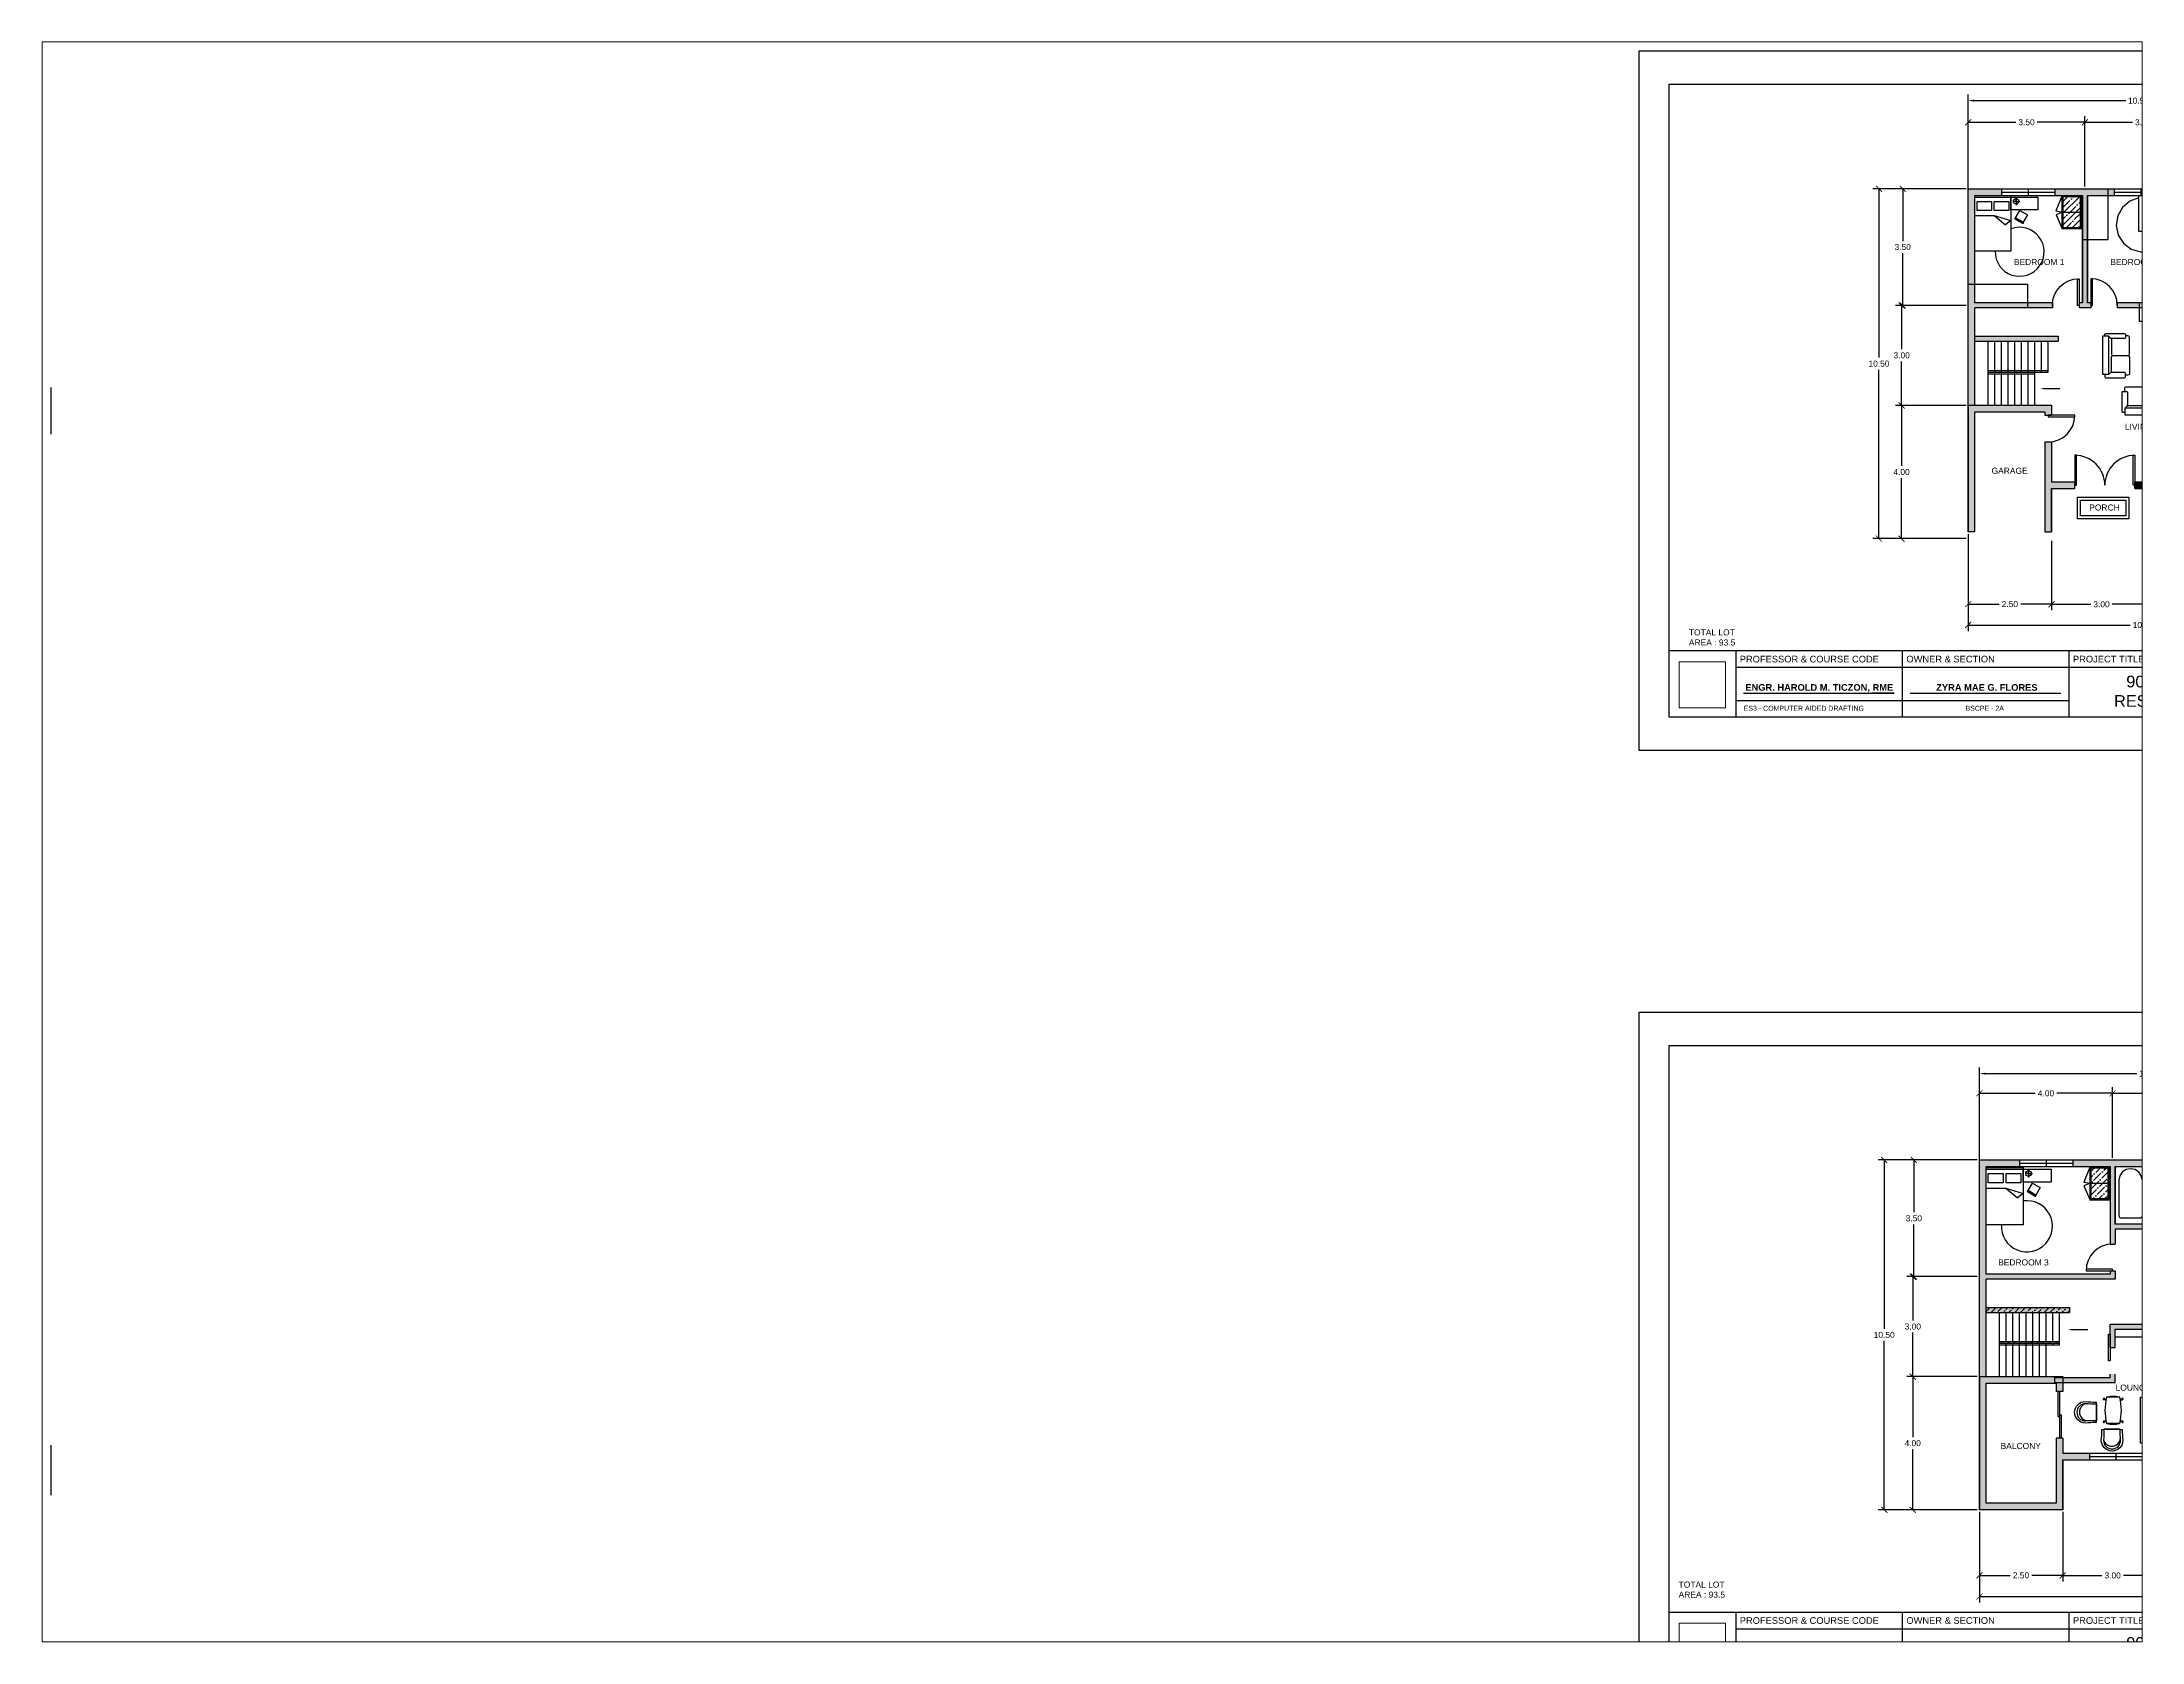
# Paper-space layout 'Layout2' of a CAD drawing. Header units: metres. Extents: x 1.05 to 9.45, y 0.8 to 7.2.
# The model-space entities are those that its viewports show. They can reach past a viewport. Long polylines and large blocks are cut down to what shows.
import ezdxf
from ezdxf import colors
from ezdxf.entities.mleader import LeaderData, LeaderLine
from ezdxf.math import Vec2, Vec3

# ---------------------------------------------------------------- set-up
doc = ezdxf.new("R2010")
doc.units = ezdxf.units.M
doc.header["$MEASUREMENT"] = 0
doc.styles.get("Standard").update_dxf_attribs({"font": 'arial.ttf'})
doc.dimstyles.get("Standard").update_dxf_attribs({"dimtxt": 0.18, "dimasz": 0.18, "dimexe": 0.18, "dimexo": 0.0625, "dimgap": 0.09, "dimtad": 0, "dimtih": 1, "dimtoh": 1, "dimdec": 4, "dimzin": 0, "dimdsep": 46, "dimtxsty": 'Standard', "dimcen": 0.09, "dimadec": 0, "dimazin": 0, "dimtfac": 1, "dimtdec": 4, "dimtofl": 0, "dimtmove": 0, "dimatfit": 3, "dimfxl": 1, "dimtolj": 1, "dimtzin": 0, "dimarcsym": 0})
picture_1 = doc.add_image_def('image1.png', size_in_pixel=(235, 235))

psp = doc.layouts.new('Layout2')

msp = doc.modelspace()

# ---------------------------------------------------------------- texts
at = {"color": 0, "attachment_point": 1}
for s, width, gutter_width, insert, char_height in [('BEDROOM 1', 1.7620724, 0.90563, (58.91205, 45.64804), 0.181126), ('BEDROOM 2     ', 1.6741176, 0.90563, (61.80737, 45.64804), 0.1811264), ('LIVING ROOM', 1.7620724, 0.90563, (62.24299, 40.7055), 0.1811264), ('GARAGE', 1.7620724, 0.90563, (58.24364, 39.38296), 0.181126), ('PORCH', 1.7620724, 0.90563, (61.17436, 38.28165), 0.181126), ('TOTAL LOT AREA : 93.5', 1.7620724, 0.90563, (49.15966, 34.5331), 0.1811264), ('TOILET & BATH', 1.6384766, 0.71814, (62.96279, 17.68275), 0.1436287), ('BEDROOM 3     ', 1.6741176, 0.90563, (58.44092, 15.62542), 0.1811264), ('LOUNGE     ', 1.6741176, 0.90563, (61.96563, 11.86775), 0.1811264), ('BALCONY    ', 1.6741176, 0.90563, (58.51438, 10.11815), 0.1811264), ('TOTAL LOT AREA : 93.5', 1.7620724, 0.90563, (48.85178, 5.9577), 0.1811264)]:
    msp.add_mtext_dynamic_manual_height_columns(s, width=width, gutter_width=gutter_width, heights=[0], dxfattribs=dict(at, insert=insert, char_height=char_height))
at = {"attachment_point": 1}
for s, width, heights, insert, char_height in [('PROFESSOR & COURSE CODE', 4.4992517, [0], (50.686, 33.74138), 0.2), ('OWNER & SECTION', 2.9409011, [0], (55.686, 33.74138), 0.2), ('PROJECT TITLE', 2.3710656, [0], (60.686, 33.74138), 0.2), ('{\\fArial|b1|i0|c0|p34;ENGR. HAROLD M. TICZON, RME}', 4.4992517, [0], (50.85357, 32.89092), 0.2), ('\\pxqc;{\\fArial|b1|i0|c0|p34;ZYRA MAE G. FLORES}', 4.4992517, [0], (55.85357, 32.89092), 0.2), ('\\pxqc;90 SQM. 2 STOREY RESIDENTIAL DESIGN', 7.2335672, [0], (60.91112, 33.14284), 0.35), ('ES3 - COMPUTER AIDED DRAFTING', 4.4992517, [0], (50.80455, 32.24138), 0.15), ('\\pxqc;BSCPE - 2A', 4.4992517, [0.1942], (55.78838, 32.24138), 0.15), ('PROFESSOR & COURSE CODE', 4.4992517, [0], (50.686, 4.88875), 0.2), ('OWNER & SECTION', 2.9409011, [0], (55.686, 4.88875), 0.2), ('PROJECT TITLE', 2.3710656, [0], (60.686, 4.88875), 0.2), ('{\\fArial|b1|i0|c0|p34;ENGR. HAROLD M. TICZON, RME}', 4.4992517, [0], (50.85357, 4.0383), 0.2), ('\\pxqc;{\\fArial|b1|i0|c0|p34;ZYRA MAE G. FLORES}', 4.4992517, [0], (55.85357, 4.0383), 0.2), ('\\pxqc;90 SQM. 2 STOREY RESIDENTIAL DESIGN', 7.2335672, [0], (60.91112, 4.29021), 0.35)]:
    msp.add_mtext_dynamic_manual_height_columns(s, width=width, gutter_width=12.5, heights=heights, dxfattribs=dict(at, insert=insert, char_height=char_height))

# ---------------------------------------------------------------- blocks, each defined once
blk = doc.blocks.new('_ArchTick')
at = {"color": 0, "linetype": 'ByBlock', "const_width": 0.15}
blk.add_lwpolyline([(-0.5, -0.5), (0.5, 0.5)], dxfattribs=at)
blk = doc.blocks.new('*D29')
at = {"color": 0, "lineweight": -2, "transparency": 16777216}
for p, q in [((57.48, 41.257), (55.362, 41.257)), ((55.542, 41.257), (55.542, 39.439)), ((55.542, 37.257), (55.542, 39.075)), ((57.48, 37.257), (55.362, 37.257))]:
    blk.add_line(p, q, dxfattribs=at)
at = {"layer": 'Defpoints', "color": 0, "transparency": 16777216}
for p in [(55.542, 41.257), (57.542, 41.257), (57.542, 37.257)]:
    blk.add_point(p, dxfattribs=at)
at = {"color": 0, "lineweight": -2, "transparency": 16777216, "xscale": 0.18, "yscale": 0.18, "zscale": 0.18}
for p, rotation in [((55.542, 41.257), 90), ((55.542, 37.257), 270)]:
    blk.add_blockref('_ArchTick', p, dxfattribs=dict(at, rotation=rotation))
at = {"color": 7, "transparency": 16777216, "insert": (55.542, 39.257), "char_height": 0.18, "attachment_point": 5}
blk.add_mtext('\\A1;4.00', dxfattribs=at)
blk = doc.blocks.new('*D30')
at = {"color": 0, "lineweight": -2, "transparency": 16777216}
for p, q in [((57.48, 44.257), (55.365, 44.257)), ((55.545, 44.257), (55.545, 42.939)), ((55.545, 41.257), (55.545, 42.575)), ((57.48, 41.257), (55.365, 41.257))]:
    blk.add_line(p, q, dxfattribs=at)
at = {"layer": 'Defpoints', "color": 0, "transparency": 16777216}
for p in [(55.545, 44.257), (57.542, 44.257), (57.542, 41.257)]:
    blk.add_point(p, dxfattribs=at)
at = {"color": 0, "lineweight": -2, "transparency": 16777216, "xscale": 0.18, "yscale": 0.18, "zscale": 0.18}
for p, rotation in [((55.545, 44.257), 90), ((55.545, 41.257), 270)]:
    blk.add_blockref('_ArchTick', p, dxfattribs=dict(at, rotation=rotation))
at = {"color": 7, "transparency": 16777216, "insert": (55.545, 42.757), "char_height": 0.18, "attachment_point": 5}
blk.add_mtext('\\A1;3.00', dxfattribs=at)
blk = doc.blocks.new('*D31')
at = {"color": 0, "lineweight": -2, "transparency": 16777216}
for p, q in [((57.48, 47.757), (55.396, 47.757)), ((55.576, 47.757), (55.576, 46.189)), ((55.576, 44.257), (55.576, 45.825)), ((57.48, 44.257), (55.396, 44.257))]:
    blk.add_line(p, q, dxfattribs=at)
at = {"layer": 'Defpoints', "color": 0, "transparency": 16777216}
for p in [(57.542, 47.757), (55.576, 44.257), (57.542, 44.257)]:
    blk.add_point(p, dxfattribs=at)
at = {"color": 0, "lineweight": -2, "transparency": 16777216, "xscale": 0.18, "yscale": 0.18, "zscale": 0.18}
for p, rotation in [((55.576, 47.757), 90), ((55.576, 44.257), 270)]:
    blk.add_blockref('_ArchTick', p, dxfattribs=dict(at, rotation=rotation))
at = {"color": 7, "transparency": 16777216, "insert": (55.576, 46.007), "char_height": 0.18, "attachment_point": 5}
blk.add_mtext('\\A1;3.50', dxfattribs=at)
blk = doc.blocks.new('*D37')
at = {"color": 0, "lineweight": -2, "transparency": 16777216}
for p, q in [((63.042, 37.195), (63.042, 35.078)), ((66.042, 37.195), (66.042, 35.078)), ((63.042, 35.258), (64.219, 35.258)), ((66.042, 35.258), (64.866, 35.258))]:
    blk.add_line(p, q, dxfattribs=at)
at = {"layer": 'Defpoints', "color": 0, "transparency": 16777216}
for p in [(63.042, 37.257), (66.042, 37.257), (66.042, 35.258)]:
    blk.add_point(p, dxfattribs=at)
at = {"color": 0, "lineweight": -2, "transparency": 16777216, "xscale": 0.18, "yscale": 0.18, "zscale": 0.18, "rotation": 180}
blk.add_blockref('_ArchTick', (63.042, 35.258), dxfattribs=at)
at = {"color": 0, "lineweight": -2, "transparency": 16777216, "xscale": 0.18, "yscale": 0.18, "zscale": 0.18}
blk.add_blockref('_ArchTick', (66.042, 35.258), dxfattribs=at)
at = {"color": 7, "transparency": 16777216, "insert": (64.542, 35.258), "char_height": 0.18, "attachment_point": 5}
blk.add_mtext('\\A1;3.00', dxfattribs=at)
blk = doc.blocks.new('*D38')
at = {"color": 0, "lineweight": -2, "transparency": 16777216}
for p, q in [((60.042, 37.195), (60.042, 35.107)), ((63.042, 37.195), (63.042, 35.107)), ((60.042, 35.287), (61.219, 35.287)), ((63.042, 35.287), (61.866, 35.287))]:
    blk.add_line(p, q, dxfattribs=at)
at = {"layer": 'Defpoints', "color": 0, "transparency": 16777216}
for p in [(60.042, 37.257), (63.042, 37.257), (63.042, 35.287)]:
    blk.add_point(p, dxfattribs=at)
at = {"color": 0, "lineweight": -2, "transparency": 16777216, "xscale": 0.18, "yscale": 0.18, "zscale": 0.18, "rotation": 180}
blk.add_blockref('_ArchTick', (60.042, 35.287), dxfattribs=at)
at = {"color": 0, "lineweight": -2, "transparency": 16777216, "xscale": 0.18, "yscale": 0.18, "zscale": 0.18}
blk.add_blockref('_ArchTick', (63.042, 35.287), dxfattribs=at)
at = {"color": 7, "transparency": 16777216, "insert": (61.542, 35.287), "char_height": 0.18, "attachment_point": 5}
blk.add_mtext('\\A1;3.00', dxfattribs=at)
blk = doc.blocks.new('*D39')
at = {"color": 0, "lineweight": -2, "transparency": 16777216}
for p, q in [((57.542, 37.195), (57.542, 35.111)), ((60.042, 37.195), (60.042, 35.111)), ((57.542, 35.291), (58.467, 35.291)), ((60.042, 35.291), (59.117, 35.291))]:
    blk.add_line(p, q, dxfattribs=at)
at = {"layer": 'Defpoints', "color": 0, "transparency": 16777216}
for p in [(57.542, 37.257), (60.042, 37.257), (60.042, 35.291)]:
    blk.add_point(p, dxfattribs=at)
at = {"color": 0, "lineweight": -2, "transparency": 16777216, "xscale": 0.18, "yscale": 0.18, "zscale": 0.18, "rotation": 180}
blk.add_blockref('_ArchTick', (57.542, 35.291), dxfattribs=at)
at = {"color": 0, "lineweight": -2, "transparency": 16777216, "xscale": 0.18, "yscale": 0.18, "zscale": 0.18}
blk.add_blockref('_ArchTick', (60.042, 35.291), dxfattribs=at)
at = {"color": 7, "transparency": 16777216, "insert": (58.792, 35.291), "char_height": 0.18, "attachment_point": 5}
blk.add_mtext('\\A1;2.50', dxfattribs=at)
blk = doc.blocks.new('*D48')
at = {"color": 0, "lineweight": -2, "transparency": 16777216}
for p, q in [((57.48, 41.257), (55.362, 41.257)), ((55.542, 41.257), (55.542, 39.439)), ((55.542, 37.257), (55.542, 39.075)), ((57.48, 37.257), (55.362, 37.257))]:
    blk.add_line(p, q, dxfattribs=at)
at = {"layer": 'Defpoints', "color": 0, "transparency": 16777216}
for p in [(55.542, 41.257), (57.542, 41.257), (57.542, 37.257)]:
    blk.add_point(p, dxfattribs=at)
at = {"color": 0, "lineweight": -2, "transparency": 16777216, "xscale": 0.18, "yscale": 0.18, "zscale": 0.18}
for p, rotation in [((55.542, 41.257), 90), ((55.542, 37.257), 270)]:
    blk.add_blockref('_ArchTick', p, dxfattribs=dict(at, rotation=rotation))
at = {"color": 7, "transparency": 16777216, "insert": (55.542, 39.257), "char_height": 0.18, "attachment_point": 5}
blk.add_mtext('\\A1;4.00', dxfattribs=at)
blk = doc.blocks.new('*D49')
at = {"color": 0, "lineweight": -2, "transparency": 16777216}
for p, q in [((57.48, 44.257), (55.365, 44.257)), ((55.545, 44.257), (55.545, 42.939)), ((55.545, 41.257), (55.545, 42.575)), ((57.48, 41.257), (55.365, 41.257))]:
    blk.add_line(p, q, dxfattribs=at)
at = {"layer": 'Defpoints', "color": 0, "transparency": 16777216}
for p in [(55.545, 44.257), (57.542, 44.257), (57.542, 41.257)]:
    blk.add_point(p, dxfattribs=at)
at = {"color": 0, "lineweight": -2, "transparency": 16777216, "xscale": 0.18, "yscale": 0.18, "zscale": 0.18}
for p, rotation in [((55.545, 44.257), 90), ((55.545, 41.257), 270)]:
    blk.add_blockref('_ArchTick', p, dxfattribs=dict(at, rotation=rotation))
at = {"color": 7, "transparency": 16777216, "insert": (55.545, 42.757), "char_height": 0.18, "attachment_point": 5}
blk.add_mtext('\\A1;3.00', dxfattribs=at)
blk = doc.blocks.new('*D50')
at = {"color": 0, "lineweight": -2, "transparency": 16777216}
for p, q in [((57.48, 47.757), (55.396, 47.757)), ((55.576, 47.757), (55.576, 46.189)), ((55.576, 44.257), (55.576, 45.825)), ((57.48, 44.257), (55.396, 44.257))]:
    blk.add_line(p, q, dxfattribs=at)
at = {"layer": 'Defpoints', "color": 0, "transparency": 16777216}
for p in [(57.542, 47.757), (55.576, 44.257), (57.542, 44.257)]:
    blk.add_point(p, dxfattribs=at)
at = {"color": 0, "lineweight": -2, "transparency": 16777216, "xscale": 0.18, "yscale": 0.18, "zscale": 0.18}
for p, rotation in [((55.576, 47.757), 90), ((55.576, 44.257), 270)]:
    blk.add_blockref('_ArchTick', p, dxfattribs=dict(at, rotation=rotation))
at = {"color": 7, "transparency": 16777216, "insert": (55.576, 46.007), "char_height": 0.18, "attachment_point": 5}
blk.add_mtext('\\A1;3.50', dxfattribs=at)
blk = doc.blocks.new('*D45')
at = {"color": 0, "lineweight": -2, "transparency": 16777216}
for p, q in [((63.042, 37.195), (63.042, 35.078)), ((66.042, 37.195), (66.042, 35.078)), ((63.042, 35.258), (64.219, 35.258)), ((66.042, 35.258), (64.866, 35.258))]:
    blk.add_line(p, q, dxfattribs=at)
at = {"layer": 'Defpoints', "color": 0, "transparency": 16777216}
for p in [(63.042, 37.257), (66.042, 37.257), (66.042, 35.258)]:
    blk.add_point(p, dxfattribs=at)
at = {"color": 0, "lineweight": -2, "transparency": 16777216, "xscale": 0.18, "yscale": 0.18, "zscale": 0.18, "rotation": 180}
blk.add_blockref('_ArchTick', (63.042, 35.258), dxfattribs=at)
at = {"color": 0, "lineweight": -2, "transparency": 16777216, "xscale": 0.18, "yscale": 0.18, "zscale": 0.18}
blk.add_blockref('_ArchTick', (66.042, 35.258), dxfattribs=at)
at = {"color": 7, "transparency": 16777216, "insert": (64.542, 35.258), "char_height": 0.18, "attachment_point": 5}
blk.add_mtext('\\A1;3.00', dxfattribs=at)
blk = doc.blocks.new('*D46')
at = {"color": 0, "lineweight": -2, "transparency": 16777216}
for p, q in [((60.042, 37.195), (60.042, 35.107)), ((63.042, 37.195), (63.042, 35.107)), ((60.042, 35.287), (61.219, 35.287)), ((63.042, 35.287), (61.866, 35.287))]:
    blk.add_line(p, q, dxfattribs=at)
at = {"layer": 'Defpoints', "color": 0, "transparency": 16777216}
for p in [(60.042, 37.257), (63.042, 37.257), (63.042, 35.287)]:
    blk.add_point(p, dxfattribs=at)
at = {"color": 0, "lineweight": -2, "transparency": 16777216, "xscale": 0.18, "yscale": 0.18, "zscale": 0.18, "rotation": 180}
blk.add_blockref('_ArchTick', (60.042, 35.287), dxfattribs=at)
at = {"color": 0, "lineweight": -2, "transparency": 16777216, "xscale": 0.18, "yscale": 0.18, "zscale": 0.18}
blk.add_blockref('_ArchTick', (63.042, 35.287), dxfattribs=at)
at = {"color": 7, "transparency": 16777216, "insert": (61.542, 35.287), "char_height": 0.18, "attachment_point": 5}
blk.add_mtext('\\A1;3.00', dxfattribs=at)
blk = doc.blocks.new('*D47')
at = {"color": 0, "lineweight": -2, "transparency": 16777216}
for p, q in [((57.542, 37.195), (57.542, 35.111)), ((60.042, 37.195), (60.042, 35.111)), ((57.542, 35.291), (58.467, 35.291)), ((60.042, 35.291), (59.117, 35.291))]:
    blk.add_line(p, q, dxfattribs=at)
at = {"layer": 'Defpoints', "color": 0, "transparency": 16777216}
for p in [(57.542, 37.257), (60.042, 37.257), (60.042, 35.291)]:
    blk.add_point(p, dxfattribs=at)
at = {"color": 0, "lineweight": -2, "transparency": 16777216, "xscale": 0.18, "yscale": 0.18, "zscale": 0.18, "rotation": 180}
blk.add_blockref('_ArchTick', (57.542, 35.291), dxfattribs=at)
at = {"color": 0, "lineweight": -2, "transparency": 16777216, "xscale": 0.18, "yscale": 0.18, "zscale": 0.18}
blk.add_blockref('_ArchTick', (60.042, 35.291), dxfattribs=at)
at = {"color": 7, "transparency": 16777216, "insert": (58.792, 35.291), "char_height": 0.18, "attachment_point": 5}
blk.add_mtext('\\A1;2.50', dxfattribs=at)
blk = doc.blocks.new('*D55')
at = {"color": 0, "lineweight": -2, "transparency": 16777216}
for p, q in [((57.815, 12.11), (55.697, 12.11)), ((55.877, 12.11), (55.877, 10.292)), ((55.877, 8.11), (55.877, 9.928)), ((57.815, 8.11), (55.697, 8.11))]:
    blk.add_line(p, q, dxfattribs=at)
at = {"layer": 'Defpoints', "color": 0, "transparency": 16777216}
for p in [(55.877, 12.11), (57.877, 12.11), (57.877, 8.11)]:
    blk.add_point(p, dxfattribs=at)
at = {"color": 0, "lineweight": -2, "transparency": 16777216, "xscale": 0.18, "yscale": 0.18, "zscale": 0.18}
for p, rotation in [((55.877, 12.11), 90), ((55.877, 8.11), 270)]:
    blk.add_blockref('_ArchTick', p, dxfattribs=dict(at, rotation=rotation))
at = {"color": 7, "transparency": 16777216, "insert": (55.877, 10.11), "char_height": 0.18, "attachment_point": 5}
blk.add_mtext('\\A1;4.00', dxfattribs=at)
blk = doc.blocks.new('*D56')
at = {"color": 0, "lineweight": -2, "transparency": 16777216}
for p, q in [((57.815, 15.11), (55.7, 15.11)), ((55.88, 15.11), (55.88, 13.792)), ((55.88, 12.11), (55.88, 13.428)), ((57.815, 12.11), (55.7, 12.11))]:
    blk.add_line(p, q, dxfattribs=at)
at = {"layer": 'Defpoints', "color": 0, "transparency": 16777216}
for p in [(55.88, 15.11), (57.877, 15.11), (57.877, 12.11)]:
    blk.add_point(p, dxfattribs=at)
at = {"color": 0, "lineweight": -2, "transparency": 16777216, "xscale": 0.18, "yscale": 0.18, "zscale": 0.18}
for p, rotation in [((55.88, 15.11), 90), ((55.88, 12.11), 270)]:
    blk.add_blockref('_ArchTick', p, dxfattribs=dict(at, rotation=rotation))
at = {"color": 7, "transparency": 16777216, "insert": (55.88, 13.61), "char_height": 0.18, "attachment_point": 5}
blk.add_mtext('\\A1;3.00', dxfattribs=at)
blk = doc.blocks.new('*D57')
at = {"color": 0, "lineweight": -2, "transparency": 16777216}
for p, q in [((57.815, 18.61), (55.731, 18.61)), ((55.911, 18.61), (55.911, 17.042)), ((55.911, 15.11), (55.911, 16.678)), ((57.815, 15.11), (55.731, 15.11))]:
    blk.add_line(p, q, dxfattribs=at)
at = {"layer": 'Defpoints', "color": 0, "transparency": 16777216}
for p in [(57.877, 18.61), (55.911, 15.11), (57.877, 15.11)]:
    blk.add_point(p, dxfattribs=at)
at = {"color": 0, "lineweight": -2, "transparency": 16777216, "xscale": 0.18, "yscale": 0.18, "zscale": 0.18}
for p, rotation in [((55.911, 18.61), 90), ((55.911, 15.11), 270)]:
    blk.add_blockref('_ArchTick', p, dxfattribs=dict(at, rotation=rotation))
at = {"color": 7, "transparency": 16777216, "insert": (55.911, 16.86), "char_height": 0.18, "attachment_point": 5}
blk.add_mtext('\\A1;3.50', dxfattribs=at)
blk = doc.blocks.new('*D53')
at = {"color": 0, "lineweight": -2, "transparency": 16777216}
for p, q in [((60.377, 8.047), (60.377, 5.96)), ((63.377, 8.047), (63.377, 5.96)), ((60.377, 6.14), (61.554, 6.14)), ((63.377, 6.14), (62.201, 6.14))]:
    blk.add_line(p, q, dxfattribs=at)
at = {"layer": 'Defpoints', "color": 0, "transparency": 16777216}
for p in [(60.377, 8.11), (63.377, 8.11), (63.377, 6.14)]:
    blk.add_point(p, dxfattribs=at)
at = {"color": 0, "lineweight": -2, "transparency": 16777216, "xscale": 0.18, "yscale": 0.18, "zscale": 0.18, "rotation": 180}
blk.add_blockref('_ArchTick', (60.377, 6.14), dxfattribs=at)
at = {"color": 0, "lineweight": -2, "transparency": 16777216, "xscale": 0.18, "yscale": 0.18, "zscale": 0.18}
blk.add_blockref('_ArchTick', (63.377, 6.14), dxfattribs=at)
at = {"color": 7, "transparency": 16777216, "insert": (61.877, 6.14), "char_height": 0.18, "attachment_point": 5}
blk.add_mtext('\\A1;3.00', dxfattribs=at)
blk = doc.blocks.new('*D54')
at = {"color": 0, "lineweight": -2, "transparency": 16777216}
for p, q in [((57.877, 8.047), (57.877, 5.964)), ((60.377, 8.047), (60.377, 5.964)), ((57.877, 6.144), (58.802, 6.144)), ((60.377, 6.144), (59.452, 6.144))]:
    blk.add_line(p, q, dxfattribs=at)
at = {"layer": 'Defpoints', "color": 0, "transparency": 16777216}
for p in [(57.877, 8.11), (60.377, 8.11), (60.377, 6.144)]:
    blk.add_point(p, dxfattribs=at)
at = {"color": 0, "lineweight": -2, "transparency": 16777216, "xscale": 0.18, "yscale": 0.18, "zscale": 0.18, "rotation": 180}
blk.add_blockref('_ArchTick', (57.877, 6.144), dxfattribs=at)
at = {"color": 0, "lineweight": -2, "transparency": 16777216, "xscale": 0.18, "yscale": 0.18, "zscale": 0.18}
blk.add_blockref('_ArchTick', (60.377, 6.144), dxfattribs=at)
at = {"color": 7, "transparency": 16777216, "insert": (59.127, 6.144), "char_height": 0.18, "attachment_point": 5}
blk.add_mtext('\\A1;2.50', dxfattribs=at)
blk = doc.blocks.new('*D58')
at = {"color": 0, "lineweight": -2, "transparency": 16777216}
for p, q in [((57.815, 12.11), (55.697, 12.11)), ((55.877, 12.11), (55.877, 10.292)), ((55.877, 8.11), (55.877, 9.928)), ((57.815, 8.11), (55.697, 8.11))]:
    blk.add_line(p, q, dxfattribs=at)
at = {"layer": 'Defpoints', "color": 0, "transparency": 16777216}
for p in [(55.877, 12.11), (57.877, 12.11), (57.877, 8.11)]:
    blk.add_point(p, dxfattribs=at)
at = {"color": 0, "lineweight": -2, "transparency": 16777216, "xscale": 0.18, "yscale": 0.18, "zscale": 0.18}
for p, rotation in [((55.877, 12.11), 90), ((55.877, 8.11), 270)]:
    blk.add_blockref('_ArchTick', p, dxfattribs=dict(at, rotation=rotation))
at = {"color": 7, "transparency": 16777216, "insert": (55.877, 10.11), "char_height": 0.18, "attachment_point": 5}
blk.add_mtext('\\A1;4.00', dxfattribs=at)
blk = doc.blocks.new('*D59')
at = {"color": 0, "lineweight": -2, "transparency": 16777216}
for p, q in [((57.815, 18.61), (55.731, 18.61)), ((55.911, 18.61), (55.911, 17.042)), ((55.911, 15.11), (55.911, 16.678)), ((57.815, 15.11), (55.731, 15.11))]:
    blk.add_line(p, q, dxfattribs=at)
at = {"layer": 'Defpoints', "color": 0, "transparency": 16777216}
for p in [(57.877, 18.61), (55.911, 15.11), (57.877, 15.11)]:
    blk.add_point(p, dxfattribs=at)
at = {"color": 0, "lineweight": -2, "transparency": 16777216, "xscale": 0.18, "yscale": 0.18, "zscale": 0.18}
for p, rotation in [((55.911, 18.61), 90), ((55.911, 15.11), 270)]:
    blk.add_blockref('_ArchTick', p, dxfattribs=dict(at, rotation=rotation))
at = {"color": 7, "transparency": 16777216, "insert": (55.911, 16.86), "char_height": 0.18, "attachment_point": 5}
blk.add_mtext('\\A1;3.50', dxfattribs=at)
blk = doc.blocks.new('*D62')
at = {"color": 0, "lineweight": -2, "transparency": 16777216}
for p, q in [((60.377, 8.047), (60.377, 5.96)), ((63.377, 8.047), (63.377, 5.96)), ((60.377, 6.14), (61.554, 6.14)), ((63.377, 6.14), (62.201, 6.14))]:
    blk.add_line(p, q, dxfattribs=at)
at = {"layer": 'Defpoints', "color": 0, "transparency": 16777216}
for p in [(60.377, 8.11), (63.377, 8.11), (63.377, 6.14)]:
    blk.add_point(p, dxfattribs=at)
at = {"color": 0, "lineweight": -2, "transparency": 16777216, "xscale": 0.18, "yscale": 0.18, "zscale": 0.18, "rotation": 180}
blk.add_blockref('_ArchTick', (60.377, 6.14), dxfattribs=at)
at = {"color": 0, "lineweight": -2, "transparency": 16777216, "xscale": 0.18, "yscale": 0.18, "zscale": 0.18}
blk.add_blockref('_ArchTick', (63.377, 6.14), dxfattribs=at)
at = {"color": 7, "transparency": 16777216, "insert": (61.877, 6.14), "char_height": 0.18, "attachment_point": 5}
blk.add_mtext('\\A1;3.00', dxfattribs=at)
blk = doc.blocks.new('*D63')
at = {"color": 0, "lineweight": -2, "transparency": 16777216}
for p, q in [((57.877, 8.047), (57.877, 5.964)), ((60.377, 8.047), (60.377, 5.964)), ((57.877, 6.144), (58.802, 6.144)), ((60.377, 6.144), (59.452, 6.144))]:
    blk.add_line(p, q, dxfattribs=at)
at = {"layer": 'Defpoints', "color": 0, "transparency": 16777216}
for p in [(57.877, 8.11), (60.377, 8.11), (60.377, 6.144)]:
    blk.add_point(p, dxfattribs=at)
at = {"color": 0, "lineweight": -2, "transparency": 16777216, "xscale": 0.18, "yscale": 0.18, "zscale": 0.18, "rotation": 180}
blk.add_blockref('_ArchTick', (57.877, 6.144), dxfattribs=at)
at = {"color": 0, "lineweight": -2, "transparency": 16777216, "xscale": 0.18, "yscale": 0.18, "zscale": 0.18}
blk.add_blockref('_ArchTick', (60.377, 6.144), dxfattribs=at)
at = {"color": 7, "transparency": 16777216, "insert": (59.127, 6.144), "char_height": 0.18, "attachment_point": 5}
blk.add_mtext('\\A1;2.50', dxfattribs=at)
blk = doc.blocks.new('door 0.8')
at = {"color": 210}
blk.add_lwpolyline([(0, -0.8), (0, 0), (-0.05, 0), (-0.05, -0.8)], close=True, dxfattribs=at)
blk.add_arc((0, 0), 0.8, 180, 270, dxfattribs=at)
blk = doc.blocks.new('double door 1.8')
at = {"color": 210}
for points in [[(14.536, 11.053), (14.536, 10.153), (14.586, 10.153), (14.586, 11.053)], [(16.336, 11.053), (16.336, 10.153), (16.286, 10.153), (16.286, 11.053)]]:
    blk.add_lwpolyline(points, close=True, dxfattribs=at)
for centre, start, end in [((14.536, 10.153), 0, 90), ((16.336, 10.153), 90, 180)]:
    blk.add_arc(centre, 0.9, start, end, dxfattribs=at)
blk = doc.blocks.new('bed')
at = {"color": 0}
for p, q in [((0, -0.1), (0, 0)), ((0, 0), (2, 0)), ((2, 0), (2, -0.1)), ((0, -1.11), (1.07, -1.11)), ((1.07, -1.11), (2, -1.4)), ((1.07, -1.11), (1.7, -1.64)), ((2.29, -0.33), (2.1, -0.33)), ((2.29, -0.33), (2.29, -0.14)), ((2.29, -0.14), (2.29, -0.33)), ((2.29, -0.33), (2.29, -0.55)), ((2.29, -0.33), (2.5, -0.33)), ((2, -1.4), (1.7, -1.64)), ((2.23, -1.3), (2.65, -1.54)), ((2.26, -1.25), (2.68, -1.49))]:
    blk.add_line(p, q, dxfattribs=at)
for points in [[(0, -0.1), (2, -0.1), (2, -3.1), (0, -3.1)], [(0.12, -0.33), (0.92, -0.33), (0.92, -0.83), (0.12, -0.83)], [(1.08, -0.33), (1.88, -0.33), (1.88, -0.83), (1.08, -0.83)], [(2, -0.1), (3.5, -0.1), (3.5, -0.8), (2, -0.8)], [(2.5, -0.84), (2.92, -1.08), (2.68, -1.49), (2.26, -1.25)]]:
    blk.add_lwpolyline(points, close=True, dxfattribs=at)
blk.add_circle((2.29, -0.33), 0.151, dxfattribs=at)
for centre, start, end in [((2.25, -1.28), 60.1608, 240.1608), ((2.67, -1.52), 240.1608, 60.1608)]:
    blk.add_arc(centre, 0.0288, start, end, dxfattribs=at)
blk = doc.blocks.new('*D70')
at = {"color": 0, "lineweight": -2, "transparency": 16777216}
for p, q in [((61.042, 47.82), (61.042, 49.932)), ((64.542, 47.82), (64.542, 49.932)), ((61.042, 49.752), (62.469, 49.752)), ((64.542, 49.752), (63.116, 49.752))]:
    blk.add_line(p, q, dxfattribs=at)
at = {"layer": 'Defpoints', "color": 0, "transparency": 16777216}
for p in [(64.542, 49.752), (61.042, 47.757), (64.542, 47.757)]:
    blk.add_point(p, dxfattribs=at)
at = {"color": 0, "lineweight": -2, "transparency": 16777216, "xscale": 0.18, "yscale": 0.18, "zscale": 0.18, "rotation": 180}
blk.add_blockref('_ArchTick', (61.042, 49.752), dxfattribs=at)
at = {"color": 0, "lineweight": -2, "transparency": 16777216, "xscale": 0.18, "yscale": 0.18, "zscale": 0.18}
blk.add_blockref('_ArchTick', (64.542, 49.752), dxfattribs=at)
at = {"color": 7, "transparency": 16777216, "insert": (62.792, 49.752), "char_height": 0.18, "attachment_point": 5}
blk.add_mtext('\\A1;3.50', dxfattribs=at)
blk = doc.blocks.new('*D71')
at = {"color": 0, "lineweight": -2, "transparency": 16777216}
for p, q in [((57.542, 47.82), (57.542, 49.934)), ((61.042, 47.82), (61.042, 49.934)), ((57.542, 49.754), (58.969, 49.754)), ((61.042, 49.754), (59.616, 49.754))]:
    blk.add_line(p, q, dxfattribs=at)
at = {"layer": 'Defpoints', "color": 0, "transparency": 16777216}
for p in [(61.042, 49.754), (57.542, 47.757), (61.042, 47.757)]:
    blk.add_point(p, dxfattribs=at)
at = {"color": 0, "lineweight": -2, "transparency": 16777216, "xscale": 0.18, "yscale": 0.18, "zscale": 0.18, "rotation": 180}
blk.add_blockref('_ArchTick', (57.542, 49.754), dxfattribs=at)
at = {"color": 0, "lineweight": -2, "transparency": 16777216, "xscale": 0.18, "yscale": 0.18, "zscale": 0.18}
blk.add_blockref('_ArchTick', (61.042, 49.754), dxfattribs=at)
at = {"color": 7, "transparency": 16777216, "insert": (59.292, 49.754), "char_height": 0.18, "attachment_point": 5}
blk.add_mtext('\\A1;3.50', dxfattribs=at)
blk = doc.blocks.new('cabinet')
at = {"color": 0}
for p, q in [((-0.604, 0), (-0.795, -0.466)), ((-0.069, 0), (-0.069, -1.002)), ((0, 0), (0, -1.002)), ((-0.795, -0.466), (-0.604, -0.501)), ((-0.604, -0.501), (-0.789, -0.578)), ((-0.789, -0.578), (-0.604, -1.002)), ((-0.604, -0.501), (-0.069, -0.501))]:
    blk.add_line(p, q, dxfattribs=at)
for points in [[(-0.604, 0), (0, 0), (0, -1.002), (-0.604, -1.002)], [(-0.571, -0.033), (-0.033, -0.033), (-0.033, -0.969), (-0.571, -0.969)]]:
    blk.add_lwpolyline(points, close=True, dxfattribs=at)
blk = doc.blocks.new('*D75')
at = {"color": 0, "lineweight": -2, "transparency": 16777216}
for p, q in [((57.48, 47.757), (54.684, 47.757)), ((54.864, 47.757), (54.864, 42.689)), ((54.864, 37.257), (54.864, 42.325)), ((57.48, 37.257), (54.684, 37.257))]:
    blk.add_line(p, q, dxfattribs=at)
at = {"layer": 'Defpoints', "color": 0, "transparency": 16777216}
for p in [(57.542, 47.757), (54.864, 37.257), (57.542, 37.257)]:
    blk.add_point(p, dxfattribs=at)
at = {"color": 0, "lineweight": -2, "transparency": 16777216, "xscale": 0.18, "yscale": 0.18, "zscale": 0.18}
for p, rotation in [((54.864, 47.757), 90), ((54.864, 37.257), 270)]:
    blk.add_blockref('_ArchTick', p, dxfattribs=dict(at, rotation=rotation))
at = {"color": 7, "transparency": 16777216, "insert": (54.864, 42.507), "char_height": 0.18, "attachment_point": 5}
blk.add_mtext('\\A1;10.50', dxfattribs=at)
blk = doc.blocks.new('*D76')
at = {"color": 0, "lineweight": -2, "transparency": 16777216}
for p, q in [((57.542, 37.395), (57.542, 34.483)), ((68.042, 37.195), (68.042, 34.483)), ((57.542, 34.663), (62.407, 34.663)), ((68.042, 34.663), (63.177, 34.663))]:
    blk.add_line(p, q, dxfattribs=at)
at = {"layer": 'Defpoints', "color": 0, "transparency": 16777216}
for p in [(57.542, 37.457), (68.042, 37.257), (68.042, 34.663)]:
    blk.add_point(p, dxfattribs=at)
at = {"color": 0, "lineweight": -2, "transparency": 16777216, "xscale": 0.18, "yscale": 0.18, "zscale": 0.18, "rotation": 180}
blk.add_blockref('_ArchTick', (57.542, 34.663), dxfattribs=at)
at = {"color": 0, "lineweight": -2, "transparency": 16777216, "xscale": 0.18, "yscale": 0.18, "zscale": 0.18}
blk.add_blockref('_ArchTick', (68.042, 34.663), dxfattribs=at)
at = {"color": 7, "transparency": 16777216, "insert": (62.792, 34.663), "char_height": 0.18, "attachment_point": 5}
blk.add_mtext('\\A1;10.50', dxfattribs=at)
blk = doc.blocks.new('*D78')
at = {"color": 0, "lineweight": -2, "transparency": 16777216}
for p, q in [((57.877, 18.672), (57.877, 20.79)), ((57.877, 20.61), (59.55, 20.61)), ((61.877, 20.61), (60.204, 20.61)), ((61.877, 18.672), (61.877, 20.79))]:
    blk.add_line(p, q, dxfattribs=at)
at = {"layer": 'Defpoints', "color": 0, "transparency": 16777216}
for p in [(61.877, 20.61), (57.877, 18.61), (61.877, 18.61)]:
    blk.add_point(p, dxfattribs=at)
at = {"color": 0, "lineweight": -2, "transparency": 16777216, "xscale": 0.18, "yscale": 0.18, "zscale": 0.18, "rotation": 180}
blk.add_blockref('_ArchTick', (57.877, 20.61), dxfattribs=at)
at = {"color": 0, "lineweight": -2, "transparency": 16777216, "xscale": 0.18, "yscale": 0.18, "zscale": 0.18}
blk.add_blockref('_ArchTick', (61.877, 20.61), dxfattribs=at)
at = {"color": 7, "transparency": 16777216, "insert": (59.877, 20.61), "char_height": 0.18, "attachment_point": 5}
blk.add_mtext('\\A1;4.00', dxfattribs=at)
blk = doc.blocks.new('*D79')
at = {"color": 0, "lineweight": -2, "transparency": 16777216}
for p, q in [((61.877, 18.672), (61.877, 20.79)), ((61.877, 20.61), (63.054, 20.61)), ((64.877, 20.61), (63.701, 20.61)), ((64.877, 18.672), (64.877, 20.79))]:
    blk.add_line(p, q, dxfattribs=at)
at = {"layer": 'Defpoints', "color": 0, "transparency": 16777216}
for p in [(64.877, 20.61), (61.877, 18.61), (64.877, 18.61)]:
    blk.add_point(p, dxfattribs=at)
at = {"color": 0, "lineweight": -2, "transparency": 16777216, "xscale": 0.18, "yscale": 0.18, "zscale": 0.18, "rotation": 180}
blk.add_blockref('_ArchTick', (61.877, 20.61), dxfattribs=at)
at = {"color": 0, "lineweight": -2, "transparency": 16777216, "xscale": 0.18, "yscale": 0.18, "zscale": 0.18}
blk.add_blockref('_ArchTick', (64.877, 20.61), dxfattribs=at)
at = {"color": 7, "transparency": 16777216, "insert": (63.377, 20.61), "char_height": 0.18, "attachment_point": 5}
blk.add_mtext('\\A1;3.00', dxfattribs=at)
blk = doc.blocks.new('*D89')
at = {"color": 0, "lineweight": -2, "transparency": 16777216}
for p, q in [((57.815, 18.61), (54.841, 18.61)), ((55.021, 18.61), (55.021, 13.542)), ((55.021, 8.11), (55.021, 13.178)), ((57.815, 8.11), (54.841, 8.11))]:
    blk.add_line(p, q, dxfattribs=at)
at = {"layer": 'Defpoints', "color": 0, "transparency": 16777216}
for p in [(57.877, 18.61), (55.021, 8.11), (57.877, 8.11)]:
    blk.add_point(p, dxfattribs=at)
at = {"color": 0, "lineweight": -2, "transparency": 16777216, "xscale": 0.18, "yscale": 0.18, "zscale": 0.18}
for p, rotation in [((55.021, 18.61), 90), ((55.021, 8.11), 270)]:
    blk.add_blockref('_ArchTick', p, dxfattribs=dict(at, rotation=rotation))
at = {"color": 7, "transparency": 16777216, "insert": (55.021, 13.36), "char_height": 0.18, "attachment_point": 5}
blk.add_mtext('\\A1;10.50', dxfattribs=at)
blk = doc.blocks.new('*D90')
at = {"color": 0, "lineweight": -2, "transparency": 16777216}
for p, q in [((57.877, 8.047), (57.877, 5.325)), ((68.377, 8.047), (68.377, 5.325)), ((57.877, 5.505), (62.742, 5.505)), ((68.377, 5.505), (63.512, 5.505))]:
    blk.add_line(p, q, dxfattribs=at)
at = {"layer": 'Defpoints', "color": 0, "transparency": 16777216}
for p in [(57.877, 8.11), (68.377, 8.11), (68.377, 5.505)]:
    blk.add_point(p, dxfattribs=at)
at = {"color": 0, "lineweight": -2, "transparency": 16777216, "xscale": 0.18, "yscale": 0.18, "zscale": 0.18, "rotation": 180}
blk.add_blockref('_ArchTick', (57.877, 5.505), dxfattribs=at)
at = {"color": 0, "lineweight": -2, "transparency": 16777216, "xscale": 0.18, "yscale": 0.18, "zscale": 0.18}
blk.add_blockref('_ArchTick', (68.377, 5.505), dxfattribs=at)
at = {"color": 7, "transparency": 16777216, "insert": (63.127, 5.505), "char_height": 0.18, "attachment_point": 5}
blk.add_mtext('\\A1;10.50', dxfattribs=at)
blk = doc.blocks.new('table 047')
at = {"color": 0}
for p, q in [((25, 177), (25, -177)), ((92, 192), (64, 246)), ((107, 195), (77, 253)), ((643, 195), (673, 253)), ((658, 192), (686, 246)), ((725, 177), (725, -177)), ((92, -192), (64, -246)), ((107, -195), (77, -253)), ((643, -195), (673, -253)), ((658, -192), (686, -246))]:
    blk.add_line(p, q, dxfattribs=at)
for centre, radius, start, end in [((636, 0), 636, 164.9194, 195.0806), ((375, -1211), 1421, 104.2564, 104.3855), ((375, -1211), 1431, 75.8453, 104.1547), ((71, 249), 20, 319.5693, 275.5207), ((71, 249), 7.5, 27.545, 207.545), ((679, 249), 20, 264.4793, 220.4307), ((679, 249), 7.5, 332.455, 152.455), ((375, -1211), 1421, 75.6145, 75.7436), ((114, 0), 636, 344.9194, 15.0806), ((375, 1211), 1421, 255.6145, 255.7436), ((375, 1211), 1431, 255.8453, 284.1547), ((71, -249), 20, 84.4793, 40.4307), ((71, -249), 7.5, 152.455, 332.455), ((679, -249), 20, 139.5693, 95.5207), ((679, -249), 7.5, 207.545, 27.545), ((375, 1211), 1421, 284.2564, 284.3855)]:
    blk.add_arc(centre, radius, start, end, dxfattribs=at)
blk = doc.blocks.new('A$C21E3')
at = {"color": 0}
for points in [[(0.086, 0.016), (0.031, 0.016, -0.421014), (0.021, 0.027, 0.026208), (0.001, 0.376, -0.414214), (0.356, 0.731, -0.414214), (0.711, 0.376, 0.026208), (0.691, 0.027, -0.421014), (0.681, 0.016), (0.626, 0.016, -0.414214), (0.616, 0.006), (0.356, 0.006), (0.096, 0.006, -0.414214)], [(0.076, 0.376, -0.027007), (0.086, 0.016, 0.414214), (0.096, 0.006), (0.356, 0.006), (0.616, 0.006, 0.414214), (0.626, 0.016, -0.027007), (0.636, 0.376, 0.414214), (0.356, 0.656, 0.414214)]]:
    blk.add_lwpolyline(points, format="xyb", close=True, dxfattribs=at)
blk.add_lwpolyline([(0.635, 0.356, 0.347707), (0.362, 0.571, 0.414214), (0.082, 0.291, -0.027007)], format="xyb", dxfattribs=at)
blk = doc.blocks.new('Tv 05_top_cad-block.com')
at = {"color": 0, "lineweight": -2}
blk.add_line((276, -50), (-311, -50), dxfattribs=at)
for points in [[(101, 0), (-101, 0)], [(-345, -100), (-311, -50)], [(-345, -100), (311, -100)], [(-134, -50), (-126, -18)], [(110, -200), (-110, -200)], [(134, -50), (126, -18)], [(311, -100), (276, -50)]]:
    blk.add_lwpolyline(points, dxfattribs=at)
blk.add_lwpolyline([(-412, -120), (378, -120), (378, -150), (-412, -150)], close=True, dxfattribs=at)
for centre, radius, start, end in [((-101, -25), 25, 90, 164.7609), ((101, -25), 25, 15.2391, 90), ((-285, -257), 187, 103.3665, 132.9123), ((-110, -150), 50, 180, 270), ((-101, -25), 25, 266.5195, 273.4805), ((101, -25), 25, 266.5195, 273.4805), ((110, -150), 50, 270, 0), ((250, -257), 187, 47.0877, 76.6335)]:
    blk.add_arc(centre, radius, start, end, dxfattribs=at)
blk = doc.blocks.new('*D98')
at = {"color": 0, "lineweight": -2, "transparency": 16777216}
for p, q in [((57.877, 15.172), (57.877, 21.38)), ((58.057, 21.2), (62.602, 21.2)), ((68.197, 21.2), (63.652, 21.2)), ((68.377, 15.172), (68.377, 21.38))]:
    blk.add_line(p, q, dxfattribs=at)
at = {"color": 0, "transparency": 16777216}
for points in [[(58.057, 21.23), (58.057, 21.17), (57.877, 21.2)], [(68.197, 21.23), (68.197, 21.17), (68.377, 21.2)]]:
    blk.add_solid(points, dxfattribs=at)
at = {"layer": 'Defpoints', "color": 0, "transparency": 16777216}
for p in [(68.377, 21.2), (57.877, 15.11), (68.377, 15.11)]:
    blk.add_point(p, dxfattribs=at)
at = {"color": 0, "transparency": 16777216, "insert": (63.127, 21.2), "char_height": 0.18, "attachment_point": 5}
blk.add_mtext('\\A1;10.5000', dxfattribs=at)
blk = doc.blocks.new('*D100')
at = {"color": 0, "lineweight": -2, "transparency": 16777216}
for p, q in [((57.542, 44.32), (57.542, 50.581)), ((68.042, 44.32), (68.042, 50.581)), ((57.722, 50.401), (62.268, 50.401)), ((67.862, 50.401), (63.317, 50.401))]:
    blk.add_line(p, q, dxfattribs=at)
at = {"color": 0, "transparency": 16777216}
for points in [[(57.722, 50.431), (57.722, 50.371), (57.542, 50.401)], [(67.862, 50.431), (67.862, 50.371), (68.042, 50.401)]]:
    blk.add_solid(points, dxfattribs=at)
at = {"layer": 'Defpoints', "color": 0, "transparency": 16777216}
for p in [(68.042, 50.401), (57.542, 44.257), (68.042, 44.257)]:
    blk.add_point(p, dxfattribs=at)
at = {"color": 0, "transparency": 16777216, "insert": (62.792, 50.401), "char_height": 0.18, "attachment_point": 5}
blk.add_mtext('\\A1;10.5000', dxfattribs=at)

# ---------------------------------------------------------------- dimensions: what is measured, and where the dimension line sits
at = {"color": 0}
for base, p1, p2, picture, middle in [((68.04229, 50.4008), (57.54229, 44.25733), (68.04229, 44.25733), '*D100', (62.79229, 50.4008)), ((68.37724, 21.20021), (57.87724, 15.1098), (68.37724, 15.1098), '*D98', (63.12724, 21.20021))]:
    dim = msp.add_linear_dim(base=base, p1=p1, p2=p2, dimstyle='Standard', dxfattribs=at)
    dim.commit()
    dim.dimension.update_dxf_attribs({"geometry": picture, "text_midpoint": middle})
for base, p1, p2, picture, middle in [((61.04229, 49.75411), (57.54229, 47.75733), (61.04229, 47.75733), '*D71', (59.29229, 49.75411)), ((64.54229, 49.75166), (61.04229, 47.75733), (64.54229, 47.75733), '*D70', (62.79229, 49.75166)), ((68.04229, 34.66276), (57.54229, 37.45733), (68.04229, 37.25733), '*D76', (62.79229, 34.66276)), ((60.04229, 35.29136), (57.54229, 37.25733), (60.04229, 37.25733), '*D39', (58.79229, 35.29136)), ((60.04229, 35.29136), (57.54229, 37.25733), (60.04229, 37.25733), '*D47', (58.79229, 35.29136)), ((63.04229, 35.28728), (60.04229, 37.25733), (63.04229, 37.25733), '*D38', (61.54229, 35.28728)), ((63.04229, 35.28728), (60.04229, 37.25733), (63.04229, 37.25733), '*D46', (61.54229, 35.28728)), ((66.04229, 35.25824), (63.04229, 37.25733), (66.04229, 37.25733), '*D37', (64.54229, 35.25824)), ((66.04229, 35.25824), (63.04229, 37.25733), (66.04229, 37.25733), '*D45', (64.54229, 35.25824)), ((61.87724, 20.6098), (57.87724, 18.6098), (61.87724, 18.6098), '*D78', (59.87724, 20.6098)), ((64.87724, 20.60972), (61.87724, 18.6098), (64.87724, 18.6098), '*D79', (63.37724, 20.60972)), ((60.37724, 6.14383), (57.87724, 8.1098), (60.37724, 8.1098), '*D54', (59.12724, 6.14383)), ((60.37724, 6.14383), (57.87724, 8.1098), (60.37724, 8.1098), '*D63', (59.12724, 6.14383)), ((68.37724, 5.50545), (57.87724, 8.1098), (68.37724, 8.1098), '*D90', (63.12724, 5.50545)), ((63.37724, 6.13976), (60.37724, 8.1098), (63.37724, 8.1098), '*D53', (61.87724, 6.13976)), ((63.37724, 6.13976), (60.37724, 8.1098), (63.37724, 8.1098), '*D62', (61.87724, 6.13976))]:
    dim = msp.add_linear_dim(base=base, p1=p1, p2=p2, dimstyle='Standard', override={"dimdec": 2, "dimblk1": 'ArchTick', "dimblk2": 'ArchTick', "dimsah": 1, "dimclrt": 7}, dxfattribs=at)
    dim.commit()
    dim.dimension.update_dxf_attribs({"geometry": picture, "text_midpoint": middle})
for base, p1, p2, picture, middle in [((54.86356, 37.25733), (57.54229, 47.75733), (57.54229, 37.25733), '*D75', (54.86356, 42.50733)), ((55.57648, 44.25733), (57.54229, 47.75733), (57.54229, 44.25733), '*D31', (55.57648, 46.00733)), ((55.57648, 44.25733), (57.54229, 47.75733), (57.54229, 44.25733), '*D50', (55.57648, 46.00733)), ((55.54462, 44.25733), (57.54229, 41.25733), (57.54229, 44.25733), '*D30', (55.54462, 42.75733)), ((55.54462, 44.25733), (57.54229, 41.25733), (57.54229, 44.25733), '*D49', (55.54462, 42.75733)), ((55.54229, 41.25733), (57.54229, 37.25733), (57.54229, 41.25733), '*D29', (55.54229, 39.25733)), ((55.54229, 41.25733), (57.54229, 37.25733), (57.54229, 41.25733), '*D48', (55.54229, 39.25733)), ((55.0212, 8.1098), (57.87724, 18.6098), (57.87724, 8.1098), '*D89', (55.0212, 13.3598)), ((55.91143, 15.1098), (57.87724, 18.6098), (57.87724, 15.1098), '*D57', (55.91143, 16.8598)), ((55.91143, 15.1098), (57.87724, 18.6098), (57.87724, 15.1098), '*D59', (55.91143, 16.8598)), ((55.87958, 15.1098), (57.87724, 12.1098), (57.87724, 15.1098), '*D56', (55.87958, 13.6098)), ((55.87724, 12.1098), (57.87724, 8.1098), (57.87724, 12.1098), '*D55', (55.87724, 10.1098)), ((55.87724, 12.1098), (57.87724, 8.1098), (57.87724, 12.1098), '*D58', (55.87724, 10.1098))]:
    dim = msp.add_linear_dim(base=base, p1=p1, p2=p2, angle=90, dimstyle='Standard', override={"dimdec": 2, "dimblk1": 'ArchTick', "dimblk2": 'ArchTick', "dimsah": 1, "dimclrt": 7}, dxfattribs=at)
    dim.commit()
    dim.dimension.update_dxf_attribs({"geometry": picture, "text_midpoint": middle})

# ---------------------------------------------------------------- hatches: boundary and pattern name
at = {"true_color": 0x000000}
h = msp.add_hatch(color=18, dxfattribs=at)
h.dxf.hatch_style = 1
h.paths.add_polyline_path([(64.54229, 44.25733), (64.54229, 47.75733), (63.52979, 47.75733), (63.52979, 47.55733), (64.28825, 47.55733), (64.34229, 47.55733), (64.34229, 46.4766), (64.34229, 44.33233), (62.01729, 44.33233), (62.01729, 44.18233), (64.34229, 44.18233), (64.34229, 44.05733), (64.34229, 41.54958), (64.49229, 41.54958), (64.49229, 44.05733), (64.94569, 44.05733), (64.94569, 44.25733)])
h.paths.add_polyline_path([(61.11729, 44.33233), (61.11729, 47.55733), (61.92979, 47.55733), (61.92979, 47.75733), (61.04229, 47.75733), (60.15479, 47.75733), (60.15479, 47.55733), (60.96729, 47.55733), (60.96729, 46.55522), (60.96729, 44.33233), (60.86729, 44.33233), (60.86729, 44.25733), (60.86729, 44.18233), (61.11729, 44.18233), (61.21729, 44.18233), (61.21729, 44.33233)])
h.paths.add_polyline_path([(57.74229, 47.55733), (58.55479, 47.55733), (58.55479, 47.75733), (57.54229, 47.75733), (57.54229, 47.55733), (57.54229, 44.25733), (57.54229, 41.25733), (57.74229, 41.25733), (57.74229, 43.25733), (57.74229, 44.18233), (60.06729, 44.18233), (60.06729, 44.33233), (57.74229, 44.33233)])
h.paths.add_polyline_path([(57.54229, 37.45733), (57.74229, 37.45733), (57.74229, 41.05733), (59.84229, 41.05733), (59.84229, 40.95733), (60.04229, 40.95733), (60.04229, 41.25733), (57.54229, 41.25733)])
h.paths.add_polyline_path([(60.04229, 38.95733), (60.04229, 40.15733), (59.84229, 40.15733), (59.84229, 37.45733), (60.04229, 37.45733), (60.04229, 38.75733), (60.74229, 38.75733), (60.74229, 38.95733)])
h.paths.add_polyline_path([(66.11729, 37.45733), (66.11729, 37.55733), (66.04313, 37.55733), (65.96813, 37.55733), (65.96729, 37.45733), (65.40479, 37.45733), (65.40479, 37.25733), (68.04229, 37.25733), (68.04229, 37.60733), (67.84229, 37.60733), (67.84229, 37.45733)])
h.paths.add_polyline_path([(68.04229, 44.25733), (67.74229, 44.25733), (67.74229, 44.05733), (67.84229, 44.05733), (67.84229, 38.83233), (65.96729, 38.83233), (65.96729, 38.25733), (66.11729, 38.25733), (66.11729, 38.68233), (67.84229, 38.68233), (67.84229, 38.40733), (68.04229, 38.40733), (68.04229, 38.75733)])
h = msp.add_hatch(dxfattribs=at)
h.set_pattern_fill('ANSI35', color=18)
h.set_pattern_definition([(45, (45.25859, -0.98702), (-0.1767767, 0.1767767), []), (45, (45.43536, -0.98702), (-0.1767767, 0.1767767), [0.3125, -0.0625, 0, -0.0625])])
h.paths.add_polyline_path([(60.89857, 47.52408), (60.39612, 47.52408), (60.39612, 47.05627), (60.89857, 47.05627)])
h.paths.add_polyline_path([(60.89857, 47.05627), (60.39612, 47.05627), (60.39612, 46.58847), (60.89857, 46.58847)])
h = msp.add_hatch(color=18, dxfattribs=at)
h.dxf.hatch_style = 1
h.paths.add_polyline_path([(58.96546, 46.88072, 1), (58.94998, 46.85373), (59.1769, 46.72357, 1), (59.19238, 46.75056)])
h.paths.add_polyline_path([(84.46473, 38.55949, 1), (84.44643, 38.52839), (84.7249, 38.36455, 1), (84.74319, 38.39564)])
h.paths.add_polyline_path([(87.16002, 41.67246, 1), (87.1425, 41.704), (86.86008, 41.54708, 1), (86.8776, 41.51554)])
h = msp.add_hatch(color=18, dxfattribs=at)
h.dxf.hatch_style = 1
h.paths.add_polyline_path([(66.94229, 44.05733), (66.94229, 44.25733), (66.53824, 44.25733), (66.53824, 44.05733)])
h.paths.add_polyline_path([(60.24229, 43.18233), (60.24229, 43.33233), (57.74229, 43.33233), (57.74229, 43.18233)])
h = msp.add_hatch(color=18, dxfattribs=at)
h.dxf.hatch_style = 1
h.paths.add_polyline_path([(64.20479, 37.25733), (64.20479, 37.45733), (63.24229, 37.45733), (63.24229, 38.68233), (63.34229, 38.68233), (63.34229, 38.83233), (63.24229, 38.83233), (63.24229, 38.95733), (62.54229, 38.95733), (62.54229, 38.75733), (63.04229, 38.75733), (63.04229, 37.25733)])
h.paths.add_polyline_path([(66.04229, 37.25733), (68.04229, 37.25733), (68.04229, 37.60733), (67.84229, 37.60733), (67.84229, 37.45733), (66.11729, 37.45733), (66.11729, 37.55733), (66.04313, 37.55733), (65.96813, 37.55733), (65.96729, 37.45733), (65.00479, 37.45733), (65.00479, 37.25733)])
h = msp.add_hatch(color=18, dxfattribs=at)
h.dxf.hatch_style = 1
h.paths.add_polyline_path([(59.07724, 18.6098), (57.87724, 18.6098), (57.87724, 15.1098), (57.87724, 12.1098), (58.07724, 12.1098), (58.07724, 14.1098), (58.07724, 15.0348), (61.95224, 15.0348), (61.95224, 15.2848), (61.80224, 15.2848), (61.80224, 15.1848), (58.07724, 15.1848), (58.07724, 18.4098), (59.07724, 18.4098)])
h.paths.add_polyline_path([(62.97724, 18.6098), (61.87724, 18.6098), (61.37724, 18.6098), (60.67724, 18.6098), (60.67724, 18.4098), (61.45224, 18.4098), (61.80224, 18.4098), (61.80224, 17.4077), (61.80224, 16.0848), (61.95224, 16.0848), (61.95224, 16.5348), (63.87724, 16.5348), (63.87724, 16.6848), (61.95224, 16.6848), (61.95224, 18.4098), (62.91474, 18.4098), (62.97724, 18.4098)])
h.paths.add_polyline_path([(64.87724, 18.6098), (63.77724, 18.6098), (63.77724, 18.4098), (64.67724, 18.4098), (64.67724, 17.82883), (64.67724, 16.6848), (64.57724, 16.6848), (64.57724, 16.6098), (64.57724, 16.5348), (64.67724, 16.5348), (64.67724, 15.0348), (64.67724, 14.9098), (64.80224, 14.9098), (64.80224, 14.8098), (64.95224, 14.8098), (64.95224, 14.9098), (68.17724, 14.9098), (68.17724, 14.4098), (68.37724, 14.4098), (68.37724, 15.1098), (64.87724, 15.1098)])
h.paths.add_polyline_path([(66.45224, 13.1848), (65.85224, 13.1848), (65.05224, 13.1848), (64.95224, 13.1848), (64.95224, 14.0098), (64.80224, 14.0098), (64.80224, 13.0348), (65.05224, 13.0348), (65.85224, 13.0348), (66.30224, 13.0348), (66.30224, 12.1848), (64.352, 12.1848), (64.352, 12.0348), (68.17724, 12.0348), (68.17724, 12.1848), (66.45224, 12.1848)])
h.paths.add_polyline_path([(68.37724, 12.8098), (68.17724, 12.8098), (68.17724, 11.97869), (68.37724, 11.97869), (68.37724, 12.1098)])
h.paths.add_polyline_path([(68.37724, 10.37869), (68.17724, 10.37869), (68.17724, 10.32257), (68.17724, 9.6848), (66.55222, 9.6848), (66.55222, 9.53698), (68.17724, 9.5348), (68.17724, 8.3098), (66.30224, 8.3098), (65.75224, 8.3098), (65.75224, 9.5348), (65.85222, 9.53698), (65.85222, 9.61089), (65.85222, 9.6848), (65.67724, 9.6848), (65.60224, 9.6848), (65.60224, 8.3098), (65.38974, 8.3098), (65.38974, 8.1098), (68.37724, 8.1098)])
h.paths.add_polyline_path([(63.78974, 8.3098), (63.57724, 8.3098), (63.57724, 9.8098), (63.45224, 9.8098), (62.77724, 9.8098), (62.77724, 9.6098), (63.37724, 9.6098), (63.37724, 8.1098), (63.78974, 8.1098)])
h.paths.add_polyline_path([(60.37724, 9.6098), (61.17724, 9.6098), (61.17724, 9.8098), (60.37724, 9.8098), (60.37724, 10.2598), (60.17724, 10.2598), (60.17724, 8.3098), (58.07724, 8.3098), (58.07724, 11.9098), (60.17724, 11.9098), (60.17724, 11.6598), (60.37724, 11.6598), (60.37724, 12.1098), (57.87724, 12.1098), (57.87724, 8.1098), (60.37724, 8.1098)])
h = msp.add_hatch(dxfattribs=at)
h.set_pattern_fill('ANSI36', color=18)
h.set_pattern_definition([(45, (25.90492, -30.13454), (0.06629126, 0.24306796), [0.3125, -0.0625, 0, -0.0625])])
h.paths.add_polyline_path([(61.73353, 17.90875), (61.23108, 17.90875), (61.23108, 17.44094), (61.73353, 17.44094)])
h.paths.add_polyline_path([(61.73353, 18.37656), (61.23108, 18.37656), (61.23108, 17.90875), (61.73353, 17.90875)])
h.paths.add_polyline_path([(64.02341, 10.77866), (63.52096, 10.77866), (63.52096, 10.31086), (64.02341, 10.31086)])
h.paths.add_polyline_path([(64.02341, 10.31086), (63.52096, 10.31086), (63.52096, 9.84305), (64.02341, 9.84305)])
h.paths.add_polyline_path([(60.57724, 14.1848), (58.07724, 14.1848), (58.07724, 14.0348), (60.57724, 14.0348)])
h.paths.add_polyline_path([(60.27724, 13.1598), (58.47724, 13.1598), (58.47724, 13.1098), (60.27724, 13.1098)])
h.paths.add_polyline_path([(67.80635, 12.52494, 1), (67.78883, 12.55648), (67.5064, 12.39956, 1), (67.52393, 12.36802)])
h.paths.add_polyline_path([(65.11106, 9.41196, 1), (65.09276, 9.38087), (65.37122, 9.21702, 1), (65.38952, 9.24812)])
h = msp.add_hatch(color=18, dxfattribs=at)
h.dxf.hatch_style = 1
h.paths.add_polyline_path([(67.5064, 12.39956, 1), (67.52393, 12.36802), (67.80635, 12.52494, 1), (67.78883, 12.55648)])
h.paths.add_polyline_path([(59.55691, 17.52641, 1), (59.57287, 17.55424), (59.33882, 17.6885, 1), (59.32285, 17.66066)])
h.paths.add_polyline_path([(65.37122, 9.21702, 1), (65.38952, 9.24812), (65.11106, 9.41196, 1), (65.09276, 9.38087)])
h = msp.add_hatch(color=18, dxfattribs=at)
h.dxf.hatch_style = 1
h.paths.add_polyline_path([(60.57724, 14.1848), (58.07724, 14.1848), (58.07724, 14.0348), (60.57724, 14.0348)])
h.paths.add_polyline_path([(60.27724, 13.1598), (58.47724, 13.1598), (58.47724, 13.1098), (60.27724, 13.1098)])
h = msp.add_hatch(color=18, dxfattribs=at)
h.dxf.hatch_style = 1
h.paths.add_polyline_path([(61.80724, 13.6848), (61.80724, 12.9848), (61.95224, 12.9848), (61.95224, 13.5348), (63.30224, 13.5348), (63.30224, 11.8936), (63.45224, 11.8936), (63.45224, 12.0348), (63.552, 12.0348), (63.552, 12.1098), (63.552, 12.1848), (63.45224, 12.1848), (63.45224, 13.6848)])
h = msp.add_hatch(color=18, dxfattribs=at)
h.dxf.hatch_style = 1
h.paths.add_polyline_path([(61.95224, 12.1848), (61.80724, 12.1848), (61.80724, 12.0848), (60.37724, 12.0848), (60.37724, 11.9348), (61.95224, 11.9348)])

# ---------------------------------------------------------------- linework, layer by layer
at = {"color": 0}
for p, q in [((57.54229, 44.25733), (57.54229, 47.75733)), ((57.54229, 47.75733), (64.54229, 47.75733)), ((57.54229, 44.25733), (57.54229, 47.75733)), ((57.54229, 47.75733), (64.54229, 47.75733)), ((57.74229, 44.33233), (57.74229, 47.55733)), ((57.74229, 47.55733), (60.96729, 47.55733)), ((57.74229, 44.33233), (57.74229, 47.55733)), ((57.74229, 47.55733), (60.96729, 47.55733)), ((61.11729, 47.55733), (64.34229, 47.55733)), ((61.11729, 47.55733), (64.34229, 47.55733)), ((61.74472, 46.23194), (61.74472, 47.75733)), ((60.96729, 46.23194), (61.74472, 46.23194)), ((57.54229, 44.89724), (59.32347, 44.89724)), ((59.32347, 44.89724), (59.32347, 44.18233)), ((57.54229, 41.25733), (57.54229, 44.25733)), ((57.54229, 41.25733), (57.54229, 44.25733)), ((57.74229, 41.25733), (57.74229, 44.18233)), ((57.74229, 41.25733), (57.74229, 44.18233)), ((60.06729, 44.33233), (60.06729, 44.18233)), ((60.86729, 44.33233), (60.86729, 44.18233)), ((61.21729, 44.33233), (61.21729, 44.18233)), ((62.01729, 44.33233), (62.01729, 44.18233)), ((62.6768, 44.33233), (62.6768, 43.78755)), ((62.6768, 43.78755), (64.49229, 43.78755)), ((57.74229, 43.33233), (60.24229, 43.33233)), ((57.74229, 41.25733), (57.74229, 43.25733)), ((57.74229, 41.25733), (57.74229, 43.25733)), ((57.74229, 43.18233), (60.24229, 43.18233)), ((58.14229, 41.25733), (58.14229, 43.18233)), ((58.34229, 42.25733), (58.34229, 43.18233)), ((58.54229, 42.25733), (58.54229, 43.18233)), ((58.74229, 42.25733), (58.74229, 43.18233)), ((58.94229, 42.25733), (58.94229, 43.18233)), ((59.14229, 42.25733), (59.14229, 43.18233)), ((59.34229, 42.25733), (59.34229, 43.18233)), ((59.54229, 41.25733), (59.54229, 43.18233)), ((59.74229, 42.25733), (59.74229, 43.18233)), ((59.94229, 42.25733), (59.94229, 43.18233)), ((60.24229, 43.33233), (60.24229, 43.18233)), ((58.14229, 42.30733), (59.94229, 42.30733)), ((58.14229, 42.25733), (59.94229, 42.25733)), ((0, 41.79434), (0, 40.39434)), ((58.14229, 42.20733), (59.54229, 42.20733)), ((58.34229, 41.25733), (58.34229, 42.20733)), ((58.54229, 41.25733), (58.54229, 42.20733)), ((58.74229, 41.25733), (58.74229, 42.20733)), ((58.94229, 41.25733), (58.94229, 42.20733)), ((59.14229, 41.25733), (59.14229, 42.20733)), ((59.34229, 41.25733), (59.34229, 42.20733)), ((57.54229, 41.25733), (57.54229, 37.45733)), ((57.54229, 41.25733), (57.54229, 37.45733)), ((59.84229, 40.95733), (60.04229, 40.95733)), ((59.84229, 40.15733), (60.04229, 40.15733)), ((60.04229, 38.95733), (60.74229, 38.95733)), ((60.04229, 38.95733), (60.74229, 38.95733)), ((60.04229, 37.45733), (60.04229, 38.75733)), ((60.04229, 38.75733), (60.74229, 38.75733)), ((60.04229, 37.45733), (60.04229, 38.75733)), ((60.04229, 38.75733), (60.74229, 38.75733)), ((60.74229, 38.75733), (60.74229, 38.95733)), ((62.54229, 38.75733), (62.54229, 38.95733)), ((62.54229, 38.95733), (63.24229, 38.95733)), ((62.54229, 38.95733), (63.24229, 38.95733)), ((62.54229, 38.75733), (63.04229, 38.75733)), ((62.54229, 38.75733), (63.04229, 38.75733)), ((63.04229, 38.75733), (63.04229, 37.25733)), ((63.04229, 38.75733), (63.04229, 37.25733)), ((57.74229, 37.45733), (57.54229, 37.45733)), ((59.84229, 37.45733), (60.04229, 37.45733)), ((63.04229, 37.25733), (66.04229, 37.25733)), ((57.87724, 15.1098), (57.87724, 18.6098)), ((57.87724, 18.6098), (64.87724, 18.6098)), ((57.87724, 15.1098), (57.87724, 18.6098)), ((57.87724, 18.6098), (64.87724, 18.6098)), ((58.07724, 15.1848), (58.07724, 18.4098)), ((58.07724, 18.4098), (61.30224, 18.4098)), ((58.07724, 15.1848), (58.07724, 18.4098)), ((58.07724, 18.4098), (61.45224, 18.4098)), ((61.45224, 18.4098), (61.80224, 18.4098)), ((61.45224, 18.4098), (61.80224, 18.4098)), ((61.95224, 18.4098), (64.67724, 18.4098)), ((61.95224, 18.4098), (64.67724, 18.4098)), ((62.06442, 17.9991), (62.06442, 16.94733)), ((62.76321, 16.94733), (62.76321, 17.9991)), ((62.13942, 16.87233), (62.68821, 16.87233)), ((61.80224, 16.0848), (61.95224, 16.0848)), ((61.80224, 15.2848), (61.95224, 15.2848)), ((57.87724, 12.1098), (57.87724, 15.1098)), ((57.87724, 12.1098), (57.87724, 15.1098)), ((58.07724, 12.1098), (58.07724, 15.0348)), ((58.07724, 12.1098), (58.07724, 15.0348)), ((58.07724, 14.1848), (60.57724, 14.1848)), ((58.07724, 12.1098), (58.07724, 14.1098)), ((58.07724, 12.1098), (58.07724, 14.1098)), ((58.07724, 14.0348), (60.57724, 14.0348)), ((58.47724, 12.1098), (58.47724, 14.0348)), ((58.67724, 13.1598), (58.67724, 14.0348)), ((58.87724, 13.1598), (58.87724, 14.0348)), ((59.07724, 13.1598), (59.07724, 14.0348)), ((59.27724, 13.1598), (59.27724, 14.0348)), ((59.47724, 13.1598), (59.47724, 14.0348)), ((59.67724, 13.1598), (59.67724, 14.0348)), ((59.87724, 13.1598), (59.87724, 14.0348)), ((60.07724, 13.1598), (60.07724, 14.0348)), ((60.27724, 13.0598), (60.27724, 14.0348)), ((60.57724, 14.1848), (60.57724, 14.0348)), ((61.80724, 13.6848), (63.45224, 13.6848)), ((61.80724, 12.9848), (61.80724, 13.6848)), ((61.95224, 13.5348), (63.30224, 13.5348)), ((61.95224, 12.9848), (61.95224, 13.5348)), ((62.86234, 13.29306), (61.95224, 13.29306)), ((62.86234, 12.1848), (62.86234, 13.29306)), ((58.47724, 13.1598), (60.27724, 13.1598)), ((58.47724, 13.1098), (60.27724, 13.1098)), ((58.47724, 13.0598), (60.27724, 13.0598)), ((58.67724, 12.1098), (58.67724, 13.1098)), ((58.87724, 12.1098), (58.87724, 13.1098)), ((59.07724, 12.1098), (59.07724, 13.1098)), ((59.27724, 12.1098), (59.27724, 13.1098)), ((59.47724, 12.1098), (59.47724, 13.1098)), ((59.67724, 12.1098), (59.67724, 13.1098)), ((59.87724, 12.1098), (59.87724, 13.1098)), ((60.07724, 13.0598), (60.07724, 13.1098)), ((61.80724, 12.9848), (61.95224, 12.9848)), ((57.87724, 12.1098), (57.87724, 8.1098)), ((57.87724, 12.1098), (57.87724, 8.1098)), ((60.12794, 12.1098), (60.12794, 11.9098)), ((60.12794, 12.0848), (61.80724, 12.0848)), ((61.80724, 12.0848), (61.80724, 12.1848)), ((61.95224, 11.9348), (61.95224, 12.1848)), ((63.30224, 12.1848), (62.86234, 12.1848)), ((60.12794, 11.9348), (61.95224, 11.9348)), ((60.37724, 11.6598), (60.17724, 11.6598)), ((60.22724, 11.6598), (60.22724, 10.9598)), ((60.27724, 11.6598), (60.27724, 10.2598)), ((60.22724, 10.9598), (60.22724, 10.9098)), ((60.22724, 10.9098), (60.27724, 10.9098)), ((60.27724, 10.9598), (60.32724, 10.9598)), ((60.27724, 10.9598), (60.32724, 10.9598)), ((60.32724, 10.9598), (60.32724, 10.2598)), ((60.37724, 10.2598), (60.17724, 10.2598)), ((60.37724, 9.8098), (63.57724, 9.8098)), ((60.37724, 9.8098), (63.57724, 9.8098)), ((60.37724, 8.1098), (60.37724, 9.6098)), ((60.37724, 9.6098), (63.37724, 9.6098)), ((60.37724, 8.1098), (60.37724, 9.6098)), ((60.37724, 9.6098), (63.37724, 9.6098)), ((60.37724, 8.1098), (57.87724, 8.1098)), ((60.37724, 8.1098), (57.87724, 8.1098))]:
    msp.add_line(p, q, dxfattribs=at)
at = {"color": 30}
for p, q in [((58.55479, 47.55733), (58.55479, 47.75733)), ((58.55479, 47.65733), (60.15479, 47.65733)), ((59.35479, 47.55733), (59.35479, 47.75733)), ((60.15479, 47.55733), (60.15479, 47.75733)), ((61.92979, 47.55733), (61.92979, 47.75733)), ((61.92979, 47.65733), (63.52979, 47.65733)), ((62.72979, 47.55733), (62.72979, 47.75733)), ((59.07724, 18.6098), (59.07724, 18.4098)), ((59.07724, 18.5098), (60.67724, 18.5098)), ((59.87724, 18.6098), (59.87724, 18.4098)), ((60.67724, 18.6098), (60.67724, 18.4098)), ((62.97724, 18.6098), (62.97724, 18.4098)), ((62.97724, 18.5098), (63.77724, 18.5098)), ((61.17724, 9.8098), (61.17724, 9.6098)), ((61.17724, 9.7098), (62.77724, 9.7098)), ((61.97724, 9.8098), (61.97724, 9.6098)), ((62.77724, 9.8098), (62.77724, 9.6098))]:
    msp.add_line(p, q, dxfattribs=at)
for p, q in [((48.56343, 33.89605), (76.26343, 33.89605)), ((50.56343, 33.89605), (50.56343, 31.89605)), ((55.56343, 33.89605), (55.56343, 31.89605)), ((60.56343, 33.89605), (60.56343, 31.89605)), ((50.56343, 33.39605), (76.26343, 33.39605)), ((50.56343, 32.39605), (60.56343, 32.39605)), ((50.79526, 32.61656), (55.32112, 32.61656)), ((55.32112, 32.61656), (54.65854, 32.61656)), ((55.79526, 32.61656), (60.32112, 32.61656)), ((0, 10.05327), (0, 8.55327)), ((48.56343, 5.04343), (76.26343, 5.04343)), ((50.56343, 5.04343), (50.56343, 3.04343)), ((55.56343, 5.04343), (55.56343, 3.04343)), ((60.56343, 5.04343), (60.56343, 3.04343)), ((50.56343, 4.54343), (76.26343, 4.54343))]:
    msp.add_line(p, q)
for points in [[(47.66581, 30.89605), (47.66581, 51.89605), (77.36581, 51.89605), (77.36581, 30.89605)], [(48.56343, 31.89605), (48.56343, 50.89605), (76.26343, 50.89605), (76.26343, 31.89605)], [(47.66581, 2.04343), (47.66581, 23.04343), (77.36581, 23.04343), (77.36581, 2.04343)], [(48.56343, 3.04343), (48.56343, 22.04343), (76.26343, 22.04343), (76.26343, 3.04343)]]:
    msp.add_lwpolyline(points, close=True)
at = {"color": 0}
for points in [[(57.54229, 47.55733), (57.54229, 47.75733), (61.04229, 47.75733)], [(57.54229, 47.55733), (57.54229, 47.75733), (61.04229, 47.75733)], [(60.96729, 47.55733), (60.96729, 44.33233), (60.86729, 44.33233)], [(60.96729, 47.55733), (60.96729, 44.33233), (60.86729, 44.33233)], [(60.96729, 44.33233), (60.96729, 47.55733)], [(60.96729, 44.33233), (60.96729, 47.55733)], [(61.04229, 47.75733), (64.54229, 47.75733), (64.54229, 44.25733)], [(61.04229, 47.75733), (64.54229, 47.75733), (64.54229, 44.25733)], [(61.11729, 47.55733), (61.11729, 44.33233)], [(61.11729, 47.55733), (61.11729, 44.33233)], [(61.21729, 44.33233), (61.11729, 44.33233), (61.11729, 47.55733)], [(61.21729, 44.33233), (61.11729, 44.33233), (61.11729, 47.55733)], [(60.06729, 44.33233), (57.74229, 44.33233)], [(60.06729, 44.33233), (57.74229, 44.33233)], [(60.06729, 44.18233), (57.74229, 44.18233)], [(60.06729, 44.18233), (57.74229, 44.18233)], [(61.11729, 44.18233), (60.86729, 44.18233)], [(61.11729, 44.18233), (60.86729, 44.18233)], [(61.21729, 44.18233), (60.96729, 44.18233)], [(61.21729, 44.18233), (60.96729, 44.18233)], [(64.34229, 44.33233), (62.01729, 44.33233)], [(64.34229, 44.33233), (62.01729, 44.33233)], [(64.34229, 44.18233), (62.01729, 44.18233)], [(64.34229, 44.18233), (62.01729, 44.18233)], [(61.76361, 42.74983), (61.76361, 43.33609), (61.57117, 43.33609), (61.57117, 42.74983)], [(61.57117, 42.74984), (61.57117, 42.18897), (61.76361, 42.18897), (61.76361, 42.74984)], [(57.54229, 37.45733), (57.54229, 41.25733), (60.04229, 41.25733), (60.04229, 40.95733)], [(57.54229, 37.45733), (57.54229, 41.25733), (60.04229, 41.25733), (60.04229, 40.95733)], [(57.74229, 37.45733), (57.74229, 41.05733), (59.84229, 41.05733), (59.84229, 40.95733)], [(57.74229, 37.45733), (57.74229, 41.05733), (59.84229, 41.05733), (59.84229, 40.95733)], [(59.84229, 40.15733), (59.84229, 37.45733)], [(59.84229, 40.15733), (59.84229, 37.45733)], [(60.04229, 40.15733), (60.04229, 38.95733)], [(60.04229, 40.15733), (60.04229, 38.95733)], [(60.04229, 38.75733), (60.04229, 37.45733)], [(60.04229, 38.75733), (60.04229, 37.45733)], [(57.87724, 18.4098), (57.87724, 18.6098), (61.37724, 18.6098)], [(57.87724, 18.4098), (57.87724, 18.6098), (61.37724, 18.6098)], [(57.87724, 15.1098), (57.87724, 18.6098), (61.87724, 18.6098)], [(61.37724, 18.6098), (64.87724, 18.6098), (64.87724, 15.1098)], [(61.37724, 18.6098), (64.87724, 18.6098), (64.87724, 15.1098)], [(61.80224, 18.4098), (61.80224, 16.0848)], [(61.87724, 18.6098), (64.87724, 18.6098), (64.87724, 16.6098)], [(61.95224, 18.4098), (61.95224, 16.6848)], [(63.87724, 16.6848), (61.95224, 16.6848), (61.95224, 18.4098)], [(61.95224, 16.5348), (61.95224, 16.0848)], [(63.87724, 16.5348), (61.95224, 16.5348)], [(61.95224, 15.2848), (61.95224, 15.0348), (58.07724, 15.0348)], [(61.80224, 15.2848), (61.80224, 15.1848), (58.07724, 15.1848)], [(60.37724, 9.6098), (60.37724, 8.1098), (57.87724, 8.1098), (57.87724, 12.1098), (60.37724, 12.1098), (60.37724, 11.6598)], [(60.37724, 9.6098), (60.37724, 8.1098), (57.87724, 8.1098), (57.87724, 12.1098), (60.37724, 12.1098), (60.37724, 11.6598)], [(60.17724, 10.2598), (60.17724, 8.3098), (58.07724, 8.3098), (58.07724, 11.9098), (60.17724, 11.9098), (60.17724, 11.6598)], [(60.17724, 10.2598), (60.17724, 8.3098), (58.07724, 8.3098), (58.07724, 11.9098), (60.17724, 11.9098), (60.17724, 11.6598)], [(60.37724, 10.2598), (60.37724, 9.8098)], [(60.37724, 10.2598), (60.37724, 9.8098)]]:
    msp.add_lwpolyline(points, dxfattribs=at)
for points in [[(61.64083, 43.33609), (61.64083, 43.38883, -0.41421356), (61.66583, 43.41383), (62.2357, 43.41383, -0.41421356), (62.2607, 43.38883), (62.2607, 43.28311, -0.41421356), (62.2357, 43.25811), (61.84304, 43.25811)], [(61.84304, 43.25811), (61.84304, 42.79923, 0.41421356), (61.89182, 42.75045), (62.33667, 42.75045, 0.41421356), (62.38545, 42.79923), (62.38545, 43.29358, 0.41421356), (62.33667, 43.34235), (62.2607, 43.34235)], [(61.64083, 42.18897), (61.64083, 42.11146, 0.41421356), (61.66583, 42.08646), (62.2357, 42.08646, 0.41421356), (62.2607, 42.11146), (62.2607, 42.21718, 0.41421356), (62.2357, 42.24218), (61.84304, 42.24218)], [(61.84304, 42.24218), (61.84304, 42.70106, -0.41421356), (61.89182, 42.74984), (62.33667, 42.74984, -0.41421356), (62.38545, 42.70106), (62.38545, 42.20671, -0.41421356), (62.33667, 42.15793), (62.2607, 42.15793)], [(62.23817, 41.04398), (62.18389, 41.04398, -0.41421356), (62.15889, 41.06898), (62.15889, 41.65107, -0.41421356), (62.18389, 41.67607), (62.29268, 41.67607, -0.41421356), (62.31768, 41.65107), (62.31768, 41.25018)], [(62.31768, 41.25018), (62.78561, 41.25018, 0.41421356), (62.83534, 41.29992), (62.83534, 41.75353, 0.41421356), (62.78561, 41.80327), (62.28151, 41.80327, 0.41421356), (62.23178, 41.75353), (62.23178, 41.67607)]]:
    msp.add_lwpolyline(points, format="xyb", dxfattribs=at)
msp.add_lwpolyline([(63.38917, 41.25018), (62.88508, 41.25018, -0.41421356), (62.83534, 41.29992), (62.83534, 41.75353, -0.41421356), (62.88508, 41.80327), (63.38917, 41.80327, -0.41421356), (63.43891, 41.75353), (63.43891, 41.29992, -0.41421356)], format="xyb", close=True, dxfattribs=at)
for points in [[(64.01084, 41.16918), (62.23817, 41.16918), (62.23817, 40.97295), (64.01084, 40.97295)], [(60.81989, 38.50294), (62.36293, 38.50294), (62.36293, 37.85227), (60.81989, 37.85227)], [(60.91046, 38.41237), (62.27236, 38.41237), (62.27236, 37.94283), (60.91046, 37.94283)], [(61.95224, 18.4098), (62.91474, 18.4098), (62.91474, 16.6848), (61.95224, 16.6848)], [(61.75724, 13.3848), (61.80724, 13.3848), (61.80724, 12.5848), (61.75724, 12.5848)], [(62.71508, 11.48776), (63.302, 11.48776), (63.302, 10.10821), (62.71508, 10.10821)]]:
    msp.add_lwpolyline(points, close=True, dxfattribs=at)
for centre, radius, start, end in [((62.80396, 46.6779), 0.8217, 99.5833895, 345.819868), ((59.08538, 45.86622), 0.73494, 178.7539776, 110.915574), ((61.89797, 43.39351), 0.14612, 203.1426608, 247.9202437), ((61.87671, 42.10601), 0.14026, 103.8884446, 143.7418039), ((62.17961, 41.30619), 0.149, 293.1426608, 337.9202437), ((62.41382, 17.9991), 0.3494, 0, 180), ((59.30293, 16.62114), 0.76715, 177.1990806, 98.3215358), ((62.13942, 16.94733), 0.075, 180, 270), ((62.68821, 16.94733), 0.075, 270, 0), ((61.93713, 10.92941), 0.69383, 284.3251928, 284.4499903)]:
    msp.add_arc(centre, radius, start, end, dxfattribs=at)

# ---------------------------------------------------------------- block references
for name, p, xscale, yscale, zscale in [('bed', (57.74229, 47.55733), 0.5403623369267531, 0.5403623369267531, 0.5403623369267531), ('Tv 05_top_cad-block.com', (63.50911, 44.09961), 0.001170099911629622, 0.001170099911629622, 0.001170099911629622), ('table 047', (62.76694, 42.57268), 0.001659758867088441, 0.001659758867088441, 0.001659758867088441), ('bed', (58.07724, 18.38635), 0.5573288685400966, 0.5573288685400966, 0.5573288685400966)]:
    msp.add_blockref(name, p, dxfattribs=dict(at, xscale=xscale, yscale=yscale, zscale=zscale))
for name, p in [('cabinet', (60.96729, 47.55733)), ('double door 1.8', (46.20644, 28.70406)), ('cabinet', (61.80224, 18.4098))]:
    msp.add_blockref(name, p, dxfattribs=at)
for name, p, xscale, yscale, zscale, rotation in [('bed', (64.34229, 47.55733), 0.5403623369267531, 0.5403623369267531, 0.5403623369267531, 270), ('A$C21E3', (61.40182, 10.71117), 0.9141185723472919, 0.9141185723472919, 0.9141185723472919, 89.99999999999999), ('table 047', (61.89201, 11.5148), 0.001119286831519543, 0.001119286831519543, 0.001119286831519543, 270), ('Tv 05_top_cad-block.com', (63.19605, 10.88465), 0.001170099911629622, 0.001170099911629622, 0.001170099911629622, 270), ('A$C21E3', (62.18432, 10.53972), 0.9141185723472919, 0.9141185723472919, 0.9141185723472919, 180)]:
    msp.add_blockref(name, p, dxfattribs=dict(at, xscale=xscale, yscale=yscale, zscale=zscale, rotation=rotation))
at = {"color": 0, "xscale": -1, "rotation": 180}
msp.add_blockref('door 0.8', (60.86729, 44.25733), dxfattribs=at)
at = {"color": 0}
for p, rotation in [((61.21729, 44.25733), 180), ((59.94229, 40.95733), 90), ((61.87724, 15.2848), 270)]:
    msp.add_blockref('door 0.8', p, dxfattribs=dict(at, rotation=rotation))

msp.set_redraw_order([(e.dxf.handle, doc.entitydb.next_handle()) for e in msp.query("TEXT MTEXT ATTDEF DIMENSION ARC_DIMENSION")])  # texts and dimensions are drawn at this point

# ---------------------------------------------------------------- pictures from other files: only their frames are drawn
at = {"lineweight": 0, "transparency": 33554687}
image = msp.add_image(picture_1, insert=(48.87205, 32.17551), size_in_units=(1.38126, 1.38126), dxfattribs=at)
image.dxf.flags = 15
image = msp.add_image(picture_1, insert=(48.87205, 3.32288), size_in_units=(1.38126, 1.38126), dxfattribs=at)
image.dxf.flags = 15

# ---------------------------------------------------------------- leaders
at = {"color": 0}
ml = msp.add_multileader_mtext('Standard', dxfattribs=at)
ml.set_content('')
ml.set_leader_properties()
ml.build(insert=Vec2(0, 0))
ml.multileader.update_dxf_attribs({"has_dogleg": 0, "dogleg_length": 0.36, "arrow_head_size": 0.1})
ctx = ml.context
ctx.base_point, ctx.char_height, ctx.arrow_head_size, ctx.landing_gap_size, ctx.plane_origin = Vec3(60.29638, 41.76565), 0.12538, 0.1, 0.06269, Vec3(59.70176, 41.76565)
notes = []
notes.append((ctx, [(0, (1, 1, 0), (60.04562, 41.76565), (1, 0), 0.25076, [(0, [(59.70176, 41.76565)], 0, [])])]))
ctx.mtext.insert, ctx.mtext.flow_direction = Vec3(60.35907, 41.82834), 5
ml = msp.add_multileader_mtext('Standard', dxfattribs=at)
ml.set_content('')
ml.set_leader_properties()
ml.build(insert=Vec2(0, 0))
ml.multileader.update_dxf_attribs({"has_dogleg": 0, "dogleg_length": 0.36, "arrow_head_size": 0.1})
ctx = ml.context
ctx.base_point, ctx.char_height, ctx.arrow_head_size, ctx.landing_gap_size, ctx.plane_origin = Vec3(61.13092, 13.52556), 0.12538, 0.1, 0.06269, Vec3(60.5363, 13.52556)
notes.append((ctx, [(0, (1, 1, 0), (60.88015, 13.52556), (1, 0), 0.25076, [(0, [(60.5363, 13.52556)], 0, [])])]))
ctx.mtext.insert, ctx.mtext.flow_direction = Vec3(61.19361, 13.58825), 5
for ctx, leaders in notes:
    for number, flags, end, landing, length, lines in leaders:
        leader = LeaderData()
        leader.index, (leader.has_last_leader_line, leader.has_dogleg_vector, leader.attachment_direction) = number, flags
        leader.last_leader_point, leader.dogleg_vector, leader.dogleg_length = Vec3(end), Vec3(landing), length
        for number, points, colour, breaks in lines:
            line = LeaderLine()
            line.index, line.vertices, line.color, line.breaks = number, Vec3.list(points), colors.encode_raw_color(colour), breaks
            leader.lines.append(line)
        ctx.leaders.append(leader)

# ---------------------------------------------------------------- viewports
at = {"layer": '0', "color": 0}
psp.add_viewport(center=(5.25, 4), size=(8.4, 6.4), view_center_point=(31.24614, 28.15244), view_height=48.0178029, dxfattribs=at)

doc.saveas('drawing.dxf')
